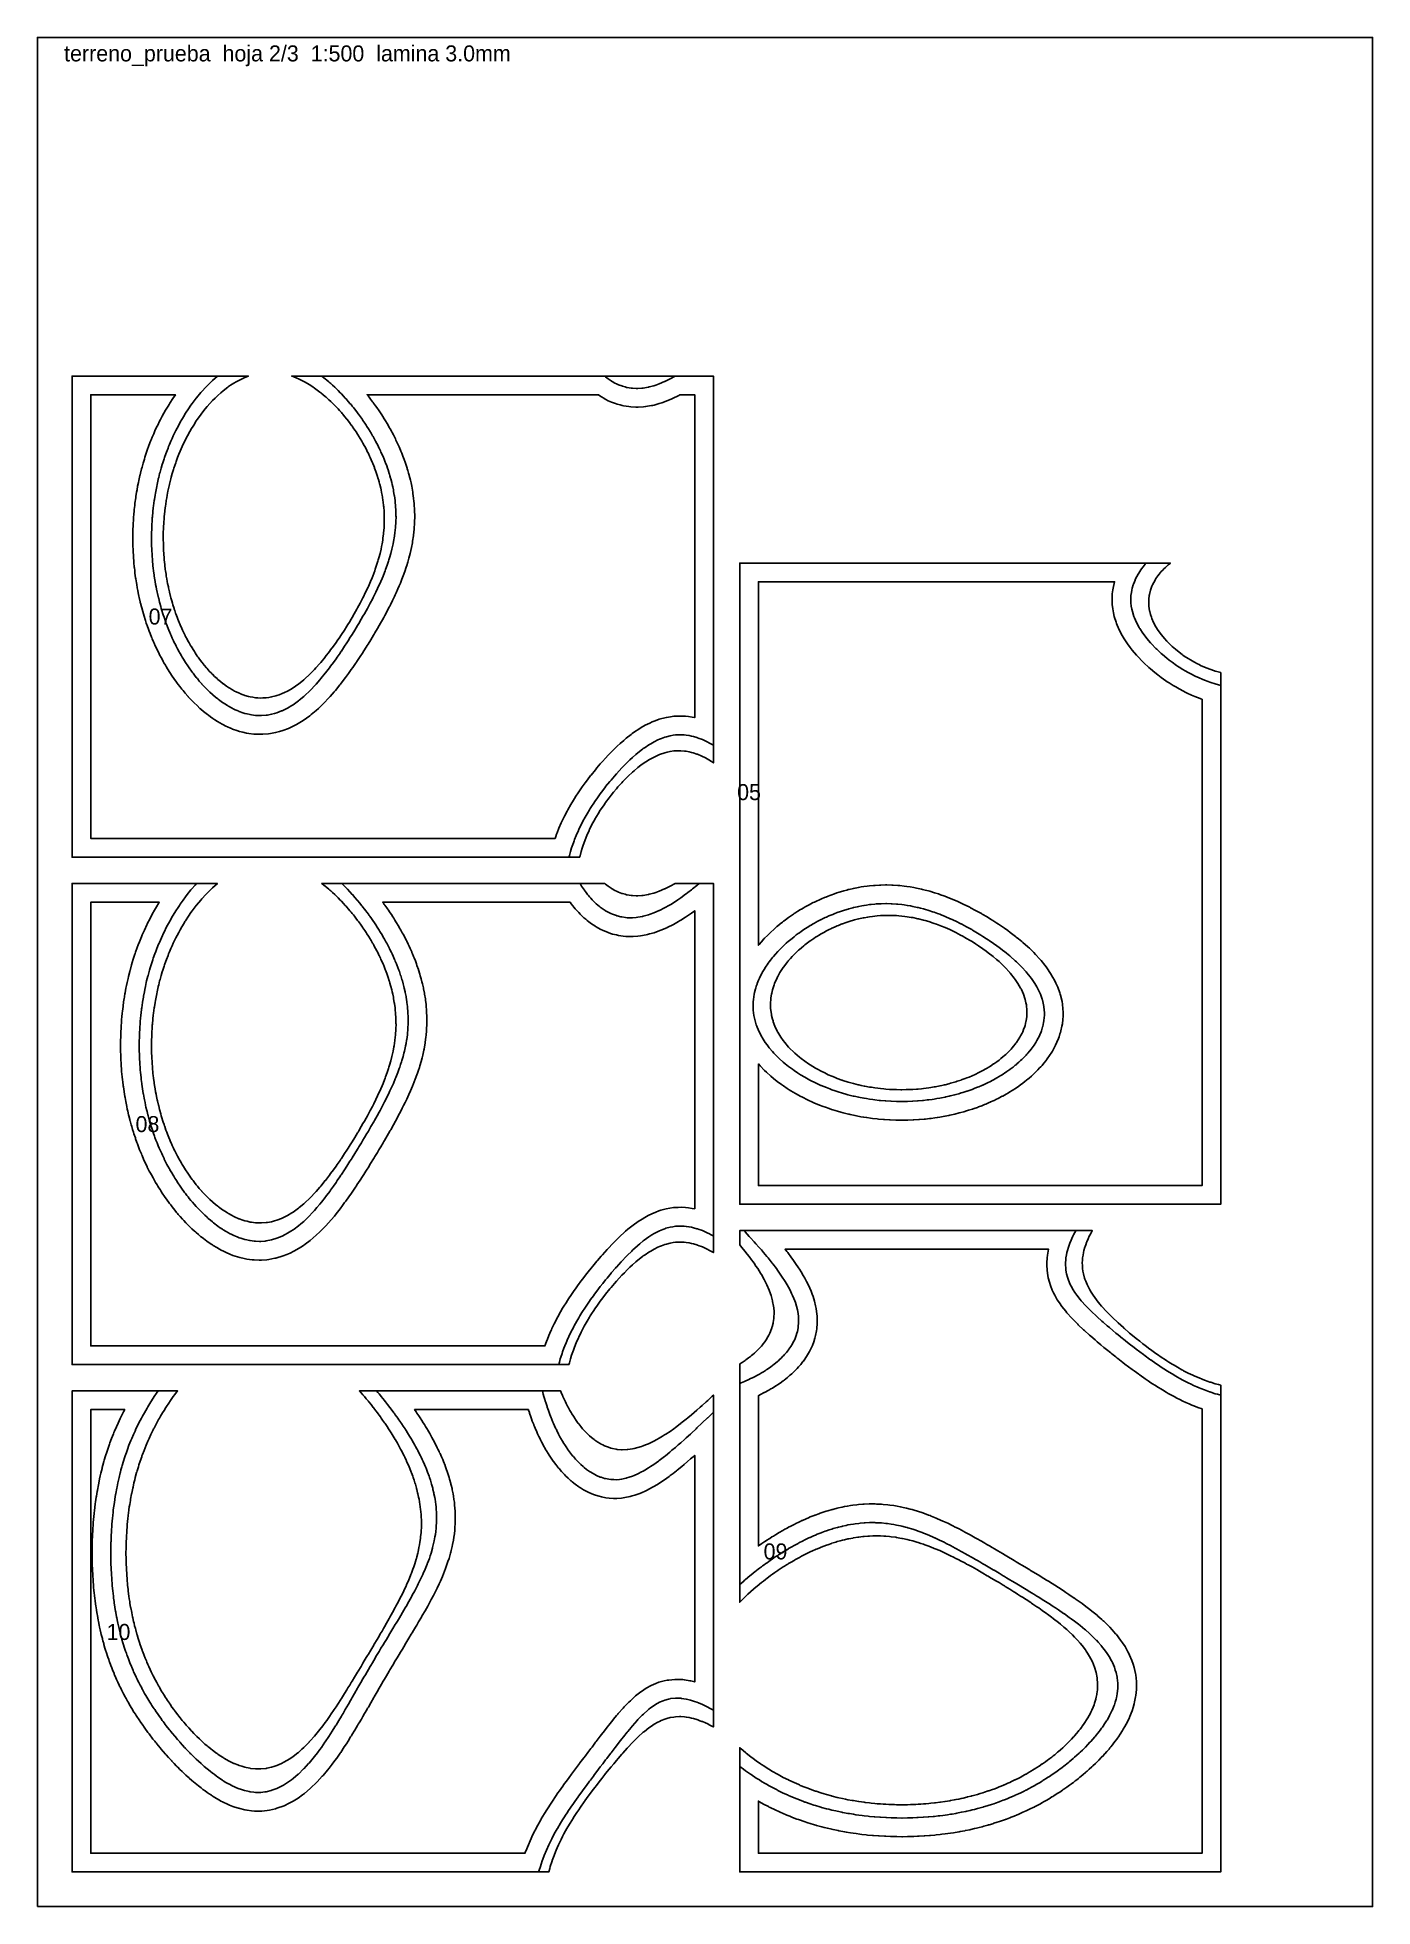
# Model space of a CAD drawing. Header units: millimetres. Extents: x 0 to 500, y 0 to 700.
import ezdxf
from ezdxf.enums import TextEntityAlignment as Align

# ---------------------------------------------------------------- set-up
doc = ezdxf.new("R2010")
doc.units = ezdxf.units.MM
for name, color, linetype in [('CORTE', 1, 'Continuous'), ('GRABADO', 5, 'Continuous'), ('HOJA', 8, 'Continuous')]:
    doc.layers.add(name, color=color, linetype=linetype)

msp = doc.modelspace()

# ---------------------------------------------------------------- texts
at = {"layer": 'GRABADO'}
for s, p in [('07', (46.12, 483.12)), ('05', (266.5, 417.37)), ('08', (41.22, 293.04)), ('09', (276.4, 133.02)), ('10', (30.37, 102.85))]:
    msp.add_text(s, height=6, dxfattribs=at).set_placement(p, align=Align.MIDDLE_CENTER)
at = {"layer": 'HOJA'}
msp.add_text('terreno_prueba  hoja 2/3  1:500  lamina 3.0mm', height=6, dxfattribs=at).set_placement((10, 691))

# ---------------------------------------------------------------- linework, layer by layer
at = {"layer": 'CORTE'}
for points in [[(13, 573.15), (79.01, 573.15), (79.01, 573.13), (77.64, 572.62), (76.92, 572.28), (75.63, 571.68), (74.38, 570.99), (73.62, 570.55), (72.35, 569.71), (71.61, 569.23), (71.26, 568.97), (69.59, 567.69), (68.72, 566.95), (67.58, 565.94), (66.53, 564.93), (65.57, 563.96), (64.6, 562.91), (63.55, 561.73), (62.86, 560.89), (61.54, 559.22), (61.28, 558.87), (60.65, 557.98), (59.84, 556.85), (59.52, 556.38), (58.53, 554.83), (57.51, 553.16), (57.31, 552.81), (57.07, 552.37), (56.19, 550.79), (55.49, 549.44), (55.16, 548.77), (54.87, 548.15), (54.21, 546.75), (53.48, 545.08), (53.33, 544.73), (53.24, 544.49), (52.53, 542.71), (51.98, 541.21), (51.79, 540.69), (51.47, 539.73), (51.11, 538.67), (50.97, 538.17), (50.5, 536.65), (50.14, 535.32), (49.94, 534.63), (49.45, 532.65), (49.44, 532.61), (49.44, 532.6), (48.99, 530.59), (48.88, 530.02), (48.59, 528.57), (48.42, 527.53), (48.25, 526.55), (48.04, 525.13), (47.95, 524.53), (47.74, 522.81), (47.7, 522.5), (47.5, 520.55), (47.5, 520.48), (47.44, 519.7), (47.34, 518.46), (47.33, 518.36), (47.23, 516.44), (47.22, 516.23), (47.16, 514.42), (47.16, 514.15), (47.14, 512.4), (47.15, 512.11), (47.17, 510.38), (47.18, 510.12), (47.24, 508.36), (47.25, 508.17), (47.35, 506.34), (47.36, 506.26), (47.44, 505.3), (47.51, 504.39), (47.51, 504.32), (47.69, 502.56), (47.72, 502.3), (47.91, 500.76), (47.98, 500.28), (48.17, 498.99), (48.28, 498.26), (48.45, 497.25), (48.63, 496.23), (48.76, 495.55), (49.04, 494.21), (49.11, 493.87), (49.45, 492.38), (49.48, 492.23), (49.49, 492.19), (49.89, 490.61), (50, 490.17), (50.32, 489.02), (50.57, 488.15), (50.78, 487.46), (51.2, 486.13), (51.26, 485.93), (51.47, 485.33), (51.77, 484.42), (51.88, 484.11), (52.31, 482.94), (52.64, 482.09), (52.87, 481.48), (53.46, 480.07), (53.46, 480.05), (53.48, 480.01), (54.08, 478.65), (54.35, 478.05), (54.71, 477.27), (55.32, 476.03), (55.38, 475.91), (55.49, 475.69), (56.07, 474.58), (56.38, 474.01), (56.78, 473.28), (57.51, 472.02), (57.52, 472), (57.53, 471.99), (58.28, 470.75), (58.79, 469.97), (59.07, 469.52), (59.52, 468.85), (59.89, 468.32), (60.15, 467.95), (60.73, 467.14), (61.54, 466.07), (61.6, 465.99), (61.65, 465.93), (62.5, 464.87), (63.31, 463.91), (63.42, 463.78), (63.55, 463.63), (64.38, 462.72), (65.17, 461.89), (65.36, 461.68), (65.56, 461.48), (66.38, 460.69), (67.27, 459.87), (67.43, 459.72), (67.58, 459.59), (68.52, 458.8), (69.59, 457.94), (69.64, 457.91), (69.71, 457.86), (70.82, 457.07), (71.6, 456.53), (72.03, 456.27), (72.76, 455.84), (73.3, 455.52), (73.61, 455.34), (74.63, 454.84), (75.63, 454.36), (76.01, 454.21), (77.06, 453.82), (77.48, 453.66), (77.64, 453.6), (79.04, 453.21), (79.65, 453.05), (80.71, 452.87), (81.65, 452.72), (82.51, 452.66), (83.66, 452.59), (84.48, 452.63), (85.67, 452.68), (86.7, 452.84), (87.68, 452.99), (89.28, 453.4), (89.69, 453.51), (90.52, 453.82), (91.7, 454.26), (92.53, 454.65), (93.71, 455.22), (94.76, 455.84), (95.72, 456.4), (97.58, 457.7), (97.74, 457.81), (97.79, 457.85), (99.75, 459.43), (100.24, 459.87), (101.76, 461.26), (102.38, 461.89), (103.78, 463.3), (104.32, 463.91), (105.79, 465.54), (106.11, 465.93), (107.71, 467.86), (107.79, 467.95), (107.81, 467.97), (109.35, 469.97), (109.82, 470.59), (110.84, 472), (111.84, 473.38), (112.28, 474.02), (113.23, 475.41), (113.65, 476.04), (113.85, 476.33), (114.97, 478.06), (115.87, 479.47), (116.25, 480.08), (116.84, 481.05), (117.47, 482.1), (117.88, 482.79), (118.65, 484.12), (119.67, 485.91), (119.8, 486.15), (119.9, 486.33), (120.88, 488.17), (121.92, 490.15), (121.94, 490.19), (121.95, 490.23), (122.92, 492.21), (123.82, 494.11), (123.87, 494.23), (123.93, 494.37), (124.75, 496.25), (125.33, 497.65), (125.58, 498.27), (125.95, 499.25), (126.34, 500.29), (126.55, 500.9), (127.03, 502.31), (127.53, 503.9), (127.66, 504.33), (127.96, 505.42), (128.22, 506.35), (128.3, 506.69), (128.7, 508.37), (128.89, 509.3), (129.1, 510.39), (129.32, 511.76), (129.42, 512.41), (129.63, 514.08), (129.66, 514.43), (129.82, 516.29), (129.83, 516.45), (129.91, 518.4), (129.91, 518.47), (129.91, 520.42), (129.91, 520.49), (129.83, 522.37), (129.82, 522.51), (129.69, 524.24), (129.66, 524.53), (129.48, 526.05), (129.42, 526.55), (129.22, 527.81), (129.09, 528.57), (128.91, 529.52), (128.69, 530.59), (128.55, 531.18), (128.21, 532.61), (128.16, 532.8), (127.96, 533.5), (127.72, 534.38), (127.65, 534.63), (127.24, 535.93), (127.01, 536.65), (126.74, 537.44), (126.29, 538.67), (126.2, 538.92), (125.95, 539.55), (125.63, 540.37), (125.5, 540.69), (125.03, 541.79), (124.62, 542.71), (124.4, 543.18), (123.93, 544.17), (123.75, 544.55), (123.66, 544.73), (123.07, 545.89), (122.62, 546.75), (122.37, 547.2), (121.92, 548.02), (121.65, 548.5), (121.49, 548.77), (120.9, 549.77), (120.28, 550.79), (120.13, 551.02), (119.9, 551.37), (119.34, 552.24), (118.96, 552.81), (118.53, 553.45), (117.89, 554.36), (117.69, 554.63), (117.55, 554.83), (116.83, 555.79), (116.02, 556.85), (115.96, 556.94), (115.87, 557.04), (115.06, 558.05), (114.37, 558.87), (114.14, 559.15), (113.86, 559.47), (113.19, 560.22), (112.58, 560.89), (112.23, 561.28), (111.84, 561.69), (111.24, 562.3), (110.63, 562.91), (110.23, 563.31), (109.83, 563.7), (109.19, 564.29), (108.49, 564.93), (108.13, 565.25), (107.82, 565.53), (107.04, 566.17), (106.09, 566.95), (105.93, 567.08), (105.8, 567.18), (104.78, 567.94), (103.79, 568.67), (103.61, 568.79), (103.33, 568.97), (102.39, 569.59), (101.78, 569.98), (101.14, 570.35), (100.02, 570.99), (99.86, 571.08), (99.76, 571.13), (98.51, 571.75), (97.75, 572.12), (97.13, 572.38), (95.74, 572.95), (95.7, 572.96), (95.21, 573.12), (95.21, 573.15), (253.15, 573.15), (253.15, 428.32), (252.42, 428.8), (251.47, 429.42), (251.19, 429.59), (251.02, 429.69), (249.89, 430.3), (249.01, 430.76), (248.55, 430.97), (247.45, 431.43), (247.13, 431.57), (247, 431.62), (245.62, 432.06), (244.99, 432.25), (244.01, 432.46), (242.98, 432.67), (242.28, 432.75), (240.97, 432.87), (240.39, 432.87), (238.96, 432.84), (238.28, 432.77), (236.95, 432.59), (235.85, 432.34), (234.94, 432.12), (232.94, 431.43), (232.93, 431.43), (232.93, 431.43), (230.92, 430.51), (228.95, 429.41), (228.91, 429.39), (228.86, 429.36), (226.9, 428.07), (226.01, 427.4), (224.89, 426.55), (223.5, 425.38), (222.87, 424.85), (221.28, 423.36), (220.86, 422.96), (219.27, 421.34), (218.84, 420.9), (217.42, 419.32), (216.83, 418.65), (215.7, 417.3), (214.81, 416.2), (214.1, 415.28), (212.8, 413.53), (212.61, 413.26), (212.18, 412.64), (211.23, 411.24), (210.79, 410.56), (209.95, 409.22), (208.77, 407.23), (208.75, 407.2), (208.72, 407.15), (207.67, 405.18), (206.76, 403.34), (206.67, 403.16), (206.59, 402.99), (205.77, 401.14), (205.11, 399.48), (204.96, 399.12), (204.74, 398.51), (204.25, 397.1), (204.02, 396.37), (203.62, 395.08), (203.2, 393.53), (203.06, 393), (13, 393), (13, 573.15)], [(20, 400), (193.87, 400), (194.11, 400.69), (194.42, 401.56), (194.64, 402.12), (195.31, 403.82), (196.18, 405.82), (196.28, 406.06), (196.41, 406.33), (197.36, 408.31), (198.39, 410.28), (198.51, 410.52), (198.63, 410.74), (199.77, 412.74), (200.77, 414.41), (201.11, 414.96), (201.66, 415.82), (202.5, 417.12), (202.99, 417.85), (204, 419.31), (205.13, 420.88), (205.59, 421.51), (206.92, 423.25), (207.18, 423.59), (207.32, 423.77), (208.94, 425.77), (209.46, 426.4), (210.79, 427.94), (211.61, 428.89), (212.75, 430.12), (213.78, 431.24), (214.83, 432.31), (215.96, 433.47), (217.08, 434.52), (218.18, 435.56), (219.56, 436.74), (220.44, 437.51), (222.33, 438.98), (222.74, 439.3), (223.58, 439.88), (225.17, 440.97), (226.11, 441.52), (227.62, 442.41), (229.33, 443.24), (230.2, 443.65), (231.29, 444.06), (232.81, 444.63), (233.78, 444.89), (235.54, 445.35), (237.08, 445.58), (238.31, 445.76), (240.03, 445.83), (241.09, 445.86), (242.74, 445.75), (243.84, 445.67), (245.23, 445.43), (246.15, 445.26), (246.15, 566.15), (240.61, 566.15), (240.18, 565.91), (237.84, 564.75), (237.62, 564.65), (235.4, 563.72), (233.82, 563.16), (232.87, 562.84), (230.91, 562.33), (230.42, 562.2), (230.01, 562.13), (227.76, 561.74), (226.95, 561.67), (225.03, 561.54), (224.1, 561.55), (222.27, 561.62), (221.43, 561.72), (219.49, 562.03), (218.94, 562.16), (218.25, 562.35), (217.13, 562.64), (216.51, 562.84), (214.94, 563.45), (213.79, 563.95), (212.9, 564.41), (211.84, 565.02), (211.43, 565.25), (210.97, 565.53), (210.07, 566.15), (123.47, 566.15), (123.82, 565.72), (124.21, 565.22), (124.77, 564.51), (125.48, 563.58), (125.72, 563.26), (125.91, 563.01), (126.65, 562), (127.43, 560.88), (127.55, 560.71), (127.71, 560.48), (128.43, 559.41), (128.93, 558.66), (129.31, 558.08), (129.86, 557.2), (130.14, 556.76), (130.33, 556.44), (130.98, 555.37), (131.61, 554.28), (131.79, 553.96), (132.07, 553.45), (132.56, 552.59), (132.84, 552.05), (133.33, 551.12), (133.96, 549.88), (134.09, 549.62), (134.28, 549.21), (134.77, 548.19), (135.03, 547.63), (135.48, 546.64), (135.99, 545.44), (136.16, 545.05), (136.47, 544.25), (136.76, 543.55), (136.9, 543.18), (137.38, 541.89), (137.71, 540.96), (137.97, 540.2), (138.44, 538.74), (138.53, 538.46), (138.71, 537.81), (139, 536.84), (139.11, 536.45), (139.48, 535.02), (139.68, 534.2), (139.92, 533.15), (140.17, 531.94), (140.3, 531.22), (140.57, 529.68), (140.63, 529.24), (140.88, 527.4), (140.9, 527.2), (140.98, 526.46), (141.09, 525.29), (141.11, 525.04), (141.23, 523.12), (141.25, 522.75), (141.28, 520.86), (141.29, 520.44), (141.25, 518.52), (141.23, 518.13), (141.1, 516.08), (141.08, 515.82), (140.97, 514.77), (140.85, 513.6), (140.81, 513.34), (140.52, 511.3), (140.41, 510.67), (140.1, 509), (139.85, 507.87), (139.59, 506.71), (139.12, 504.92), (138.99, 504.44), (138.7, 503.49), (138.34, 502.26), (138.14, 501.63), (137.59, 500.01), (136.97, 498.3), (136.78, 497.77), (136.49, 497.05), (135.93, 495.63), (135.49, 494.6), (134.99, 493.43), (134.35, 492), (134.03, 491.3), (133.73, 490.67), (133, 489.14), (132.21, 487.56), (131.94, 487.02), (131.65, 486.45), (130.84, 484.89), (130.1, 483.51), (129.7, 482.79), (129.22, 481.91), (128.54, 480.69), (127.99, 479.73), (127.33, 478.59), (126.41, 477.01), (126.12, 476.52), (125.9, 476.15), (124.85, 474.42), (123.83, 472.75), (123.55, 472.3), (123.1, 471.59), (122.26, 470.26), (121.75, 469.46), (120.88, 468.14), (119.66, 466.29), (119.46, 466), (119.1, 465.48), (118.07, 463.98), (117.56, 463.24), (116.53, 461.83), (115.44, 460.31), (114.93, 459.65), (113.46, 457.73), (113.3, 457.51), (111.6, 455.44), (111.13, 454.86), (109.66, 453.21), (108.92, 452.36), (107.55, 450.96), (106.67, 450.04), (105.21, 448.68), (104.37, 447.9), (102.53, 446.39), (102.01, 445.96), (100.83, 445.11), (99.57, 444.21), (98.86, 443.78), (97.09, 442.7), (94.99, 441.66), (94.52, 441.43), (93.99, 441.22), (91.91, 440.41), (90.62, 440.05), (89.22, 439.66), (87.35, 439.34), (86.5, 439.19), (84.41, 439.05), (83.76, 439.01), (81.71, 439.08), (81.03, 439.11), (79.21, 439.36), (78.34, 439.49), (76.89, 439.83), (75.69, 440.12), (74.72, 440.44), (73.11, 441), (72.7, 441.17), (72.33, 441.34), (71.23, 441.81), (70.54, 442.12), (69.42, 442.71), (68.09, 443.44), (67.72, 443.66), (67.43, 443.85), (66.42, 444.48), (65.64, 444.99), (64.88, 445.53), (64.05, 446.15), (63.65, 446.44), (63.24, 446.76), (62.24, 447.57), (61.2, 448.46), (61.08, 448.56), (60.89, 448.73), (59.78, 449.74), (58.65, 450.83), (58.57, 450.91), (57.48, 452.03), (56.52, 453.07), (56.43, 453.16), (56.3, 453.32), (55.32, 454.42), (54.54, 455.36), (54.33, 455.62), (54.05, 455.96), (53.29, 456.91), (52.74, 457.65), (52.35, 458.16), (51.84, 458.87), (51.39, 459.49), (51.08, 459.93), (50.49, 460.79), (49.6, 462.15), (49.57, 462.19), (48.74, 463.5), (48.24, 464.35), (47.92, 464.88), (47.4, 465.79), (47.11, 466.3), (46.94, 466.62), (46.33, 467.72), (45.79, 468.76), (45.57, 469.18), (45.19, 469.97), (44.85, 470.65), (44.67, 471.03), (44.14, 472.15), (43.68, 473.18), (43.46, 473.69), (43, 474.78), (42.82, 475.21), (42.72, 475.44), (42.18, 476.78), (41.88, 477.6), (41.58, 478.39), (41.09, 479.76), (41, 480.02), (40.79, 480.65), (40.47, 481.62), (40.34, 482.01), (39.94, 483.3), (39.68, 484.17), (39.44, 485.01), (39.08, 486.34), (38.97, 486.74), (38.63, 488.12), (38.55, 488.42), (38.52, 488.57), (38.14, 490.2), (38.02, 490.73), (37.75, 492.01), (37.58, 492.89), (37.4, 493.85), (37.19, 495.06), (37.08, 495.72), (36.85, 497.22), (36.79, 497.62), (36.55, 499.39), (36.53, 499.55), (36.45, 500.31), (36.32, 501.39), (36.3, 501.59), (36.13, 503.38), (36.1, 503.75), (35.98, 505.4), (35.94, 505.91), (35.86, 507.45), (35.83, 508.07), (35.78, 509.54), (35.76, 510.24), (35.74, 511.67), (35.74, 512.4), (35.75, 513.83), (35.76, 514.56), (35.8, 516.04), (35.82, 516.72), (35.9, 518.3), (35.93, 518.88), (36.05, 520.61), (36.08, 521.04), (36.26, 522.96), (36.28, 523.2), (36.45, 524.66), (36.53, 525.4), (36.55, 525.56), (36.82, 527.57), (36.9, 528.05), (37.15, 529.73), (37.32, 530.61), (37.54, 531.9), (37.82, 533.25), (37.98, 534.06), (38.41, 535.98), (38.47, 536.22), (38.62, 536.86), (39.02, 538.45), (39.19, 539.04), (39.62, 540.61), (40.05, 542.02), (40.27, 542.78), (40.78, 544.35), (41.01, 545.02), (41.14, 545.38), (41.78, 547.18), (42.39, 548.74), (42.61, 549.34), (42.99, 550.24), (43.56, 551.59), (44.03, 552.62), (44.53, 553.74), (45.17, 555.07), (45.62, 556), (46.11, 556.91), (46.75, 558.15), (47.38, 559.28), (48.02, 560.41), (48.95, 561.94), (49.31, 562.54), (49.61, 563.01), (50.78, 564.81), (51.71, 566.15), (20, 566.15), (20, 400)], [(263, 263), (263, 503.15), (424.3, 503.15), (423.46, 502.45), (422.9, 501.97), (422.4, 501.51), (421.87, 501.01), (421.39, 500.5), (420.88, 499.94), (420.44, 499.43), (420.08, 499), (419.57, 498.3), (418.87, 497.3), (418.74, 497.11), (418.66, 496.99), (418.03, 495.82), (417.6, 494.98), (417.38, 494.45), (416.85, 493.05), (416.83, 492.99), (416.82, 492.97), (416.45, 491.37), (416.36, 490.96), (416.22, 489.59), (416.16, 488.96), (416.2, 487.6), (416.23, 486.95), (416.5, 485.29), (416.56, 484.94), (416.85, 483.92), (417.15, 482.93), (417.35, 482.44), (417.99, 480.92), (418.87, 479.28), (419.07, 478.91), (419.48, 478.31), (420.43, 476.9), (420.89, 476.31), (422.04, 474.89), (422.9, 473.95), (423.94, 472.88), (424.92, 471.95), (426.14, 470.86), (426.94, 470.22), (428.72, 468.85), (428.96, 468.68), (429.48, 468.33), (430.98, 467.34), (431.81, 466.84), (433, 466.16), (434.44, 465.4), (435.02, 465.1), (435.61, 464.82), (437.04, 464.2), (438.08, 463.78), (439.06, 463.4), (440.79, 462.81), (441.07, 462.72), (441.2, 462.68), (443.15, 462.15), (443.15, 263), (263, 263)], [(436.15, 270), (436.15, 452.15), (436, 452.2), (434.48, 452.77), (433.48, 453.18), (432.2, 453.71), (430.59, 454.45), (429.86, 454.8), (429.17, 455.16), (427.62, 455.98), (426.26, 456.75), (425.29, 457.32), (423.86, 458.23), (423.1, 458.72), (422.59, 459.06), (420.79, 460.34), (419.52, 461.29), (418.48, 462.12), (416.77, 463.54), (416.17, 464.07), (414.28, 465.82), (413.86, 466.24), (412.03, 468.13), (411.55, 468.68), (410, 470.48), (409.24, 471.49), (408.19, 472.88), (406.93, 474.82), (406.6, 475.33), (406.24, 475.98), (405.23, 477.87), (404.36, 479.88), (404.11, 480.46), (403.94, 480.97), (403.25, 483.17), (402.97, 484.49), (402.69, 485.95), (402.53, 487.63), (402.44, 488.77), (402.48, 490.49), (402.53, 491.6), (402.74, 493.12), (402.94, 494.4), (403.24, 495.55), (403.4, 496.15), (270, 496.15), (270, 359.99), (270, 359.99), (270.26, 360.31), (271.16, 361.33), (272.08, 362.37), (272.18, 362.47), (272.34, 362.64), (273.39, 363.71), (274.39, 364.71), (274.48, 364.8), (274.63, 364.94), (275.73, 365.94), (276.69, 366.8), (276.9, 366.98), (277.17, 367.21), (278.18, 368.04), (279, 368.69), (279.42, 369.02), (279.98, 369.45), (280.74, 370.01), (281.3, 370.42), (282.04, 370.94), (283.1, 371.66), (283.39, 371.86), (283.6, 372), (284.76, 372.73), (285.77, 373.36), (286.16, 373.59), (286.77, 373.95), (287.57, 374.41), (288.07, 374.68), (289.04, 375.2), (290.26, 375.84), (290.55, 375.98), (291.01, 376.2), (292.02, 376.69), (292.58, 376.95), (293.6, 377.4), (294.79, 377.91), (295.22, 378.08), (296.1, 378.43), (296.77, 378.69), (297.11, 378.82), (298.46, 379.3), (299.34, 379.6), (300.2, 379.87), (301.59, 380.29), (301.99, 380.4), (303.09, 380.69), (303.67, 380.85), (303.93, 380.91), (305.55, 381.28), (306.19, 381.42), (307.48, 381.67), (308.47, 381.84), (309.48, 381.99), (310.76, 382.17), (311.54, 382.26), (313.05, 382.41), (313.66, 382.45), (315.35, 382.55), (315.86, 382.57), (317.65, 382.6), (318.14, 382.6), (319.96, 382.56), (320.5, 382.53), (322.27, 382.42), (322.96, 382.36), (324.57, 382.19), (325.53, 382.06), (326.87, 381.87), (328.21, 381.63), (329.16, 381.45), (331.03, 381.05), (331.44, 380.95), (332.41, 380.7), (333.68, 380.37), (334.22, 380.21), (335.93, 379.7), (337.4, 379.22), (338.18, 378.96), (339.49, 378.48), (340.39, 378.15), (340.98, 377.91), (342.6, 377.26), (344.65, 376.38), (344.79, 376.32), (344.94, 376.24), (346.98, 375.29), (348.87, 374.36), (349.14, 374.22), (349.41, 374.08), (351.32, 373.07), (353.3, 371.97), (353.51, 371.85), (353.73, 371.72), (355.62, 370.61), (356.94, 369.8), (357.81, 369.25), (359.27, 368.32), (359.9, 367.9), (360.31, 367.63), (362.1, 366.39), (363.38, 365.49), (364.31, 364.79), (366.27, 363.32), (366.55, 363.09), (367.37, 362.42), (368.59, 361.42), (368.97, 361.1), (370.84, 359.43), (371.46, 358.88), (373.11, 357.25), (373.76, 356.6), (375.4, 354.8), (375.87, 354.28), (377.24, 352.56), (377.76, 351.9), (378, 351.56), (379.44, 349.46), (380.31, 347.94), (380.89, 346.94), (381.39, 345.87), (382.1, 344.34), (382.86, 342.16), (383.03, 341.7), (383.13, 341.28), (383.69, 338.97), (383.82, 337.97), (384.04, 336.2), (384.07, 335), (384.09, 333.41), (383.99, 332.26), (383.83, 330.64), (383.66, 329.74), (383.28, 327.92), (383.12, 327.4), (382.93, 326.81), (382.6, 325.78), (382.39, 325.15), (381.79, 323.72), (381.27, 322.56), (380.88, 321.82), (380.37, 320.91), (380.1, 320.41), (379.82, 319.94), (379.03, 318.73), (378.18, 317.5), (377.92, 317.15), (377.71, 316.9), (376.94, 315.92), (376.2, 315.03), (375.74, 314.51), (375.32, 314.07), (374.66, 313.36), (373.93, 312.61), (373.39, 312.09), (372.93, 311.67), (372.23, 311.02), (371.37, 310.26), (370.9, 309.87), (370.55, 309.59), (369.66, 308.87), (368.47, 307.96), (368.3, 307.83), (368.18, 307.76), (366.98, 306.91), (366.03, 306.27), (365.63, 306.01), (365.02, 305.62), (364.19, 305.1), (363.67, 304.79), (362.78, 304.27), (361.5, 303.55), (361.33, 303.46), (361.07, 303.32), (359.83, 302.68), (359.15, 302.35), (358.32, 301.94), (356.97, 301.32), (356.78, 301.23), (356.44, 301.08), (355.22, 300.56), (354.65, 300.33), (353.62, 299.92), (352.46, 299.48), (351.99, 299.31), (350.8, 298.89), (350.37, 298.74), (350.16, 298.67), (348.68, 298.2), (347.97, 297.98), (346.95, 297.69), (345.78, 297.36), (345.2, 297.21), (343.59, 296.8), (343.41, 296.76), (342.94, 296.65), (341.68, 296.37), (341.32, 296.3), (339.83, 296), (339.13, 295.87), (337.94, 295.67), (336.94, 295.5), (336.02, 295.37), (334.74, 295.19), (334.06, 295.11), (332.55, 294.94), (332.06, 294.9), (330.35, 294.75), (330.02, 294.72), (328.15, 294.61), (327.94, 294.6), (325.96, 294.52), (325.82, 294.52), (323.76, 294.49), (323.65, 294.49), (321.56, 294.51), (321.43, 294.52), (319.36, 294.59), (319.15, 294.61), (317.17, 294.73), (316.82, 294.76), (314.97, 294.92), (314.42, 294.98), (312.77, 295.16), (311.95, 295.28), (310.58, 295.46), (309.4, 295.66), (308.39, 295.82), (306.76, 296.13), (306.2, 296.24), (304.31, 296.65), (303.94, 296.73), (303.77, 296.77), (301.74, 297.28), (300.88, 297.52), (299.56, 297.89), (297.84, 298.42), (297.37, 298.56), (296.44, 298.88), (295.08, 299.35), (294.3, 299.65), (292.89, 300.18), (290.75, 301.06), (290.58, 301.14), (290.48, 301.18), (288.4, 302.14), (286.45, 303.11), (286.23, 303.21), (285.94, 303.37), (283.91, 304.49), (282.1, 305.56), (281.56, 305.89), (280.79, 306.41), (279.41, 307.32), (278.61, 307.88), (277.06, 309.04), (275.64, 310.15), (274.7, 310.95), (273.01, 312.47), (272.34, 313.12), (270.67, 314.82), (270, 315.58), (270, 270), (436.15, 270)], [(13, 383.15), (67.42, 383.15), (65.56, 381.51), (65.03, 381), (63.55, 379.54), (63.02, 378.98), (61.53, 377.35), (61.2, 376.96), (59.61, 375.02), (59.53, 374.94), (59.52, 374.92), (58.01, 372.92), (57.51, 372.22), (56.59, 370.9), (55.49, 369.22), (55.27, 368.88), (54.95, 368.33), (54.05, 366.86), (53.48, 365.85), (52.92, 364.84), (52.31, 363.67), (51.86, 362.82), (51.46, 362.01), (50.88, 360.8), (50.41, 359.74), (49.97, 358.78), (49.45, 357.54), (49.12, 356.76), (48.92, 356.23), (48.34, 354.73), (47.73, 353.01), (47.62, 352.71), (47.43, 352.15), (46.95, 350.69), (46.75, 350.01), (46.34, 348.67), (45.93, 347.17), (45.79, 346.65), (45.42, 345.16), (45.28, 344.63), (45.25, 344.46), (44.83, 342.61), (44.68, 341.87), (44.42, 340.59), (44.21, 339.37), (44.06, 338.57), (43.81, 336.96), (43.74, 336.55), (43.49, 334.61), (43.48, 334.53), (43.4, 333.87), (43.25, 332.51), (43.23, 332.34), (43.06, 330.48), (43.04, 330.12), (42.92, 328.46), (42.89, 327.95), (42.82, 326.44), (42.8, 325.84), (42.76, 324.42), (42.75, 323.77), (42.74, 322.4), (42.74, 321.74), (42.76, 320.38), (42.78, 319.75), (42.82, 318.36), (42.85, 317.81), (42.93, 316.34), (42.96, 315.89), (43.08, 314.32), (43.1, 314.02), (43.27, 312.3), (43.28, 312.17), (43.4, 311.11), (43.49, 310.36), (43.5, 310.28), (43.72, 308.58), (43.77, 308.25), (43.99, 306.82), (44.09, 306.23), (44.29, 305.1), (44.45, 304.21), (44.61, 303.41), (44.87, 302.19), (44.97, 301.74), (45.33, 300.17), (45.35, 300.1), (45.42, 299.83), (45.75, 298.49), (45.84, 298.15), (46.18, 296.9), (46.4, 296.13), (46.64, 295.33), (47.02, 294.11), (47.12, 293.8), (47.43, 292.87), (47.63, 292.28), (47.69, 292.09), (48.15, 290.79), (48.43, 290.07), (48.71, 289.32), (49.22, 288.05), (49.28, 287.89), (49.45, 287.51), (49.88, 286.46), (50.08, 286.03), (50.5, 285.07), (51.01, 284.01), (51.15, 283.69), (51.46, 283.07), (51.82, 282.34), (52.01, 281.99), (52.51, 281.01), (53.08, 279.96), (53.22, 279.71), (53.48, 279.27), (53.95, 278.42), (54.24, 277.95), (54.71, 277.16), (55.49, 275.93), (55.49, 275.93), (55.49, 275.93), (56.29, 274.71), (56.85, 273.9), (57.12, 273.51), (57.51, 272.97), (57.96, 272.34), (58.31, 271.88), (58.83, 271.19), (59.52, 270.33), (59.73, 270.07), (59.9, 269.86), (60.64, 268.97), (61.53, 267.96), (61.59, 267.9), (61.64, 267.85), (62.56, 266.85), (63.55, 265.84), (63.55, 265.83), (63.56, 265.83), (64.58, 264.84), (65.56, 263.94), (65.63, 263.88), (65.72, 263.81), (66.72, 262.95), (67.58, 262.26), (67.84, 262.05), (68.21, 261.79), (69, 261.19), (69.59, 260.78), (70.2, 260.38), (71.17, 259.77), (71.43, 259.6), (71.6, 259.5), (72.73, 258.88), (73.61, 258.42), (74.07, 258.21), (75.13, 257.75), (75.48, 257.6), (75.62, 257.54), (76.96, 257.07), (77.63, 256.85), (78.53, 256.63), (79.64, 256.37), (80.19, 256.29), (81.65, 256.09), (81.99, 256.07), (83.66, 256.02), (83.96, 256.03), (85.67, 256.15), (86.17, 256.23), (87.68, 256.5), (88.73, 256.79), (89.69, 257.06), (91.47, 257.75), (91.7, 257.84), (91.88, 257.93), (93.71, 258.84), (95.24, 259.77), (95.72, 260.06), (96.75, 260.8), (97.74, 261.5), (98.07, 261.78), (99.75, 263.16), (100.43, 263.8), (101.76, 265.03), (102.52, 265.82), (103.78, 267.12), (104.42, 267.84), (105.79, 269.39), (106.17, 269.86), (107.81, 271.86), (107.83, 271.88), (107.9, 271.98), (109.37, 273.91), (109.82, 274.49), (110.86, 275.93), (111.84, 277.28), (112.3, 277.95), (113.34, 279.45), (113.69, 279.97), (113.85, 280.2), (115.03, 281.99), (115.87, 283.26), (116.35, 284.01), (117.18, 285.33), (117.63, 286.04), (117.89, 286.44), (118.87, 288.06), (119.9, 289.75), (120.1, 290.08), (120.37, 290.55), (121.28, 292.1), (121.92, 293.21), (122.44, 294.12), (123.1, 295.31), (123.56, 296.14), (123.93, 296.83), (124.65, 298.17), (125.43, 299.67), (125.7, 300.19), (125.95, 300.69), (126.71, 302.21), (127.41, 303.67), (127.67, 304.23), (127.96, 304.88), (128.58, 306.25), (129.05, 307.34), (129.44, 308.27), (129.98, 309.63), (130.24, 310.29), (130.4, 310.71), (130.98, 312.31), (131.49, 313.83), (131.65, 314.33), (131.99, 315.49), (132.26, 316.35), (132.35, 316.71), (132.78, 318.37), (133.02, 319.4), (133.24, 320.39), (133.52, 321.92), (133.61, 322.41), (133.88, 324.31), (133.9, 324.43), (134.01, 325.49), (134.11, 326.45), (134.12, 326.56), (134.24, 328.47), (134.25, 328.71), (134.29, 330.49), (134.28, 330.77), (134.25, 332.51), (134.24, 332.74), (134.13, 334.53), (134.12, 334.64), (134.01, 335.78), (133.94, 336.48), (133.93, 336.55), (133.7, 338.26), (133.66, 338.57), (133.41, 339.99), (133.3, 340.59), (133.07, 341.67), (132.87, 342.61), (132.69, 343.31), (132.35, 344.63), (132.27, 344.91), (131.99, 345.85), (131.82, 346.47), (131.76, 346.65), (131.33, 348), (131.1, 348.67), (130.81, 349.5), (130.36, 350.69), (130.25, 350.96), (129.98, 351.64), (129.68, 352.4), (129.55, 352.71), (129.07, 353.82), (128.66, 354.73), (128.44, 355.21), (127.97, 356.19), (127.79, 356.57), (127.7, 356.75), (127.11, 357.91), (126.66, 358.77), (126.41, 359.23), (125.95, 360.06), (125.69, 360.53), (125.54, 360.79), (124.95, 361.81), (124.35, 362.81), (124.19, 363.07), (123.94, 363.47), (123.41, 364.31), (123.07, 364.83), (122.61, 365.53), (121.92, 366.54), (121.8, 366.73), (121.71, 366.85), (120.96, 367.91), (120.26, 368.87), (120.11, 369.08), (119.91, 369.34), (119.24, 370.22), (118.71, 370.89), (118.35, 371.35), (117.89, 371.91), (117.44, 372.46), (117.06, 372.91), (116.51, 373.56), (115.88, 374.29), (115.57, 374.63), (115.29, 374.93), (114.61, 375.69), (113.86, 376.48), (113.63, 376.72), (113.4, 376.95), (112.63, 377.74), (111.85, 378.51), (111.61, 378.74), (111.35, 378.98), (110.57, 379.71), (109.83, 380.38), (109.51, 380.67), (109.12, 381), (108.42, 381.6), (107.82, 382.11), (107.31, 382.51), (106.48, 383.15), (212.45, 383.15), (212.64, 382.98), (212.79, 382.86), (213.77, 382.1), (214.8, 381.4), (214.97, 381.29), (215.28, 381.12), (216.25, 380.56), (216.8, 380.27), (217.62, 379.92), (218.81, 379.45), (219.08, 379.37), (220.08, 379.1), (220.66, 378.94), (220.82, 378.9), (222.39, 378.66), (222.83, 378.61), (224.28, 378.55), (224.84, 378.54), (226.39, 378.65), (226.85, 378.69), (228.77, 379.01), (228.86, 379.03), (229.12, 379.1), (230.87, 379.56), (231.55, 379.78), (232.88, 380.25), (234.86, 381.09), (234.89, 381.1), (234.93, 381.12), (236.91, 382.1), (238.78, 383.15), (253.15, 383.15), (253.15, 244.9), (252.71, 245.15), (252.13, 245.48), (251.42, 245.88), (251.02, 246.1), (250.08, 246.55), (249.01, 247.05), (248.69, 247.17), (247.82, 247.5), (247.22, 247.72), (247, 247.8), (245.67, 248.18), (244.99, 248.36), (244.02, 248.54), (242.98, 248.71), (242.24, 248.77), (240.97, 248.86), (240.3, 248.83), (238.96, 248.78), (238.11, 248.65), (236.96, 248.48), (235.56, 248.12), (234.95, 247.95), (233.74, 247.5), (232.94, 247.2), (232.37, 246.93), (230.93, 246.23), (229.66, 245.48), (228.91, 245.05), (227.55, 244.11), (226.9, 243.67), (226.64, 243.47), (224.89, 242.1), (224.14, 241.45), (222.87, 240.36), (221.89, 239.42), (220.86, 238.46), (219.82, 237.4), (218.84, 236.41), (217.9, 235.38), (216.83, 234.22), (216.08, 233.36), (214.81, 231.89), (214.36, 231.34), (212.8, 229.41), (212.73, 229.32), (212.49, 229.01), (211.19, 227.3), (210.78, 226.76), (209.73, 225.28), (208.77, 223.9), (208.34, 223.26), (207.54, 222.03), (207.03, 221.24), (206.75, 220.78), (205.82, 219.22), (204.74, 217.32), (204.67, 217.2), (204.6, 217.06), (203.62, 215.18), (202.72, 213.31), (202.65, 213.16), (202.6, 213.03), (201.78, 211.14), (201.15, 209.56), (200.98, 209.12), (200.71, 208.36), (200.27, 207.1), (200.06, 206.45), (199.64, 205.08), (199.23, 203.59), (199.07, 203), (13, 203), (13, 383.15)], [(20, 210), (190.06, 210), (190.08, 210.05), (190.62, 211.57), (191, 212.52), (191.51, 213.82), (192.27, 215.57), (192.48, 216.05), (192.68, 216.47), (193.54, 218.28), (194.48, 220.11), (194.68, 220.5), (194.91, 220.92), (195.89, 222.69), (196.69, 224.05), (197.18, 224.88), (197.97, 226.14), (198.53, 227.03), (198.89, 227.58), (199.96, 229.2), (201, 230.71), (201.45, 231.36), (202.54, 232.86), (202.96, 233.45), (203.15, 233.71), (204.57, 235.58), (205.26, 236.48), (206.23, 237.72), (207.36, 239.14), (207.95, 239.85), (209.48, 241.69), (209.74, 241.99), (211.15, 243.62), (211.47, 244), (211.58, 244.12), (213.41, 246.13), (213.7, 246.47), (215.45, 248.29), (215.86, 248.72), (217.63, 250.46), (218.04, 250.87), (220.01, 252.67), (220.27, 252.9), (221.16, 253.64), (222.62, 254.85), (223.1, 255.19), (224.99, 256.58), (226.42, 257.48), (227.43, 258.12), (228.73, 258.79), (230.04, 259.46), (231.56, 260.07), (232.69, 260.52), (233.49, 260.75), (235.45, 261.3), (236.89, 261.53), (238.24, 261.75), (239.9, 261.83), (241.03, 261.88), (242.64, 261.78), (243.78, 261.7), (245.15, 261.48), (246.15, 261.31), (246.15, 372.92), (244.94, 372.04), (243.8, 371.28), (242.75, 370.56), (240.89, 369.4), (240.44, 369.12), (240.13, 368.95), (238.19, 367.85), (235.87, 366.68), (235.67, 366.59), (233.45, 365.63), (231.8, 365.03), (230.92, 364.72), (229.25, 364.27), (228.51, 364.06), (228, 363.95), (225.85, 363.55), (224.9, 363.45), (223.12, 363.3), (222.03, 363.3), (220.36, 363.34), (219.35, 363.45), (217.57, 363.7), (216.84, 363.86), (215.42, 364.23), (215.02, 364.33), (214.59, 364.46), (212.82, 365.11), (211.88, 365.51), (210.77, 366.05), (209.23, 366.91), (208.88, 367.12), (208.73, 367.23), (207.51, 368.03), (206.51, 368.77), (205.87, 369.28), (205.35, 369.74), (204.65, 370.33), (203.92, 371.01), (203.22, 371.7), (202.71, 372.26), (202.13, 372.85), (201.43, 373.65), (200.88, 374.31), (200.53, 374.77), (199.9, 375.56), (199.47, 376.15), (129.28, 376.15), (129.57, 375.75), (129.9, 375.31), (130.14, 374.97), (130.81, 374.04), (131.71, 372.74), (131.77, 372.64), (132.56, 371.48), (133.09, 370.66), (133.42, 370.14), (133.9, 369.36), (134.23, 368.84), (134.46, 368.46), (135.07, 367.46), (135.73, 366.31), (135.89, 366.05), (136.1, 365.67), (136.64, 364.71), (136.96, 364.11), (137.42, 363.25), (138.09, 361.94), (138.18, 361.76), (138.29, 361.54), (138.87, 360.37), (139.18, 359.72), (139.59, 358.83), (140.16, 357.53), (140.28, 357.26), (140.47, 356.78), (140.89, 355.8), (141.1, 355.29), (141.54, 354.16), (141.94, 353.08), (142.15, 352.49), (142.69, 350.89), (142.71, 350.82), (143.22, 349.2), (143.4, 348.59), (143.73, 347.41), (144.01, 346.34), (144.2, 345.57), (144.54, 344.09), (144.62, 343.68), (144.92, 342.12), (144.95, 341.92), (144.98, 341.76), (145.28, 339.93), (145.34, 339.48), (145.53, 337.87), (145.6, 337.19), (145.72, 335.73), (145.77, 334.89), (145.83, 333.52), (145.85, 332.58), (145.84, 331.22), (145.83, 330.27), (145.76, 328.83), (145.71, 327.95), (145.56, 326.33), (145.49, 325.63), (145.23, 323.72), (145.17, 323.31), (144.94, 322), (144.78, 321.11), (144.72, 320.79), (144.29, 318.81), (144.06, 317.9), (143.7, 316.51), (143.21, 314.83), (143.03, 314.23), (142.68, 313.18), (142.32, 312.08), (142.08, 311.43), (141.5, 309.83), (140.75, 307.93), (140.61, 307.6), (140.45, 307.22), (139.72, 305.48), (139.09, 304.08), (138.73, 303.28), (138.32, 302.44), (137.73, 301.19), (137.13, 299.97), (136.66, 299.03), (136.2, 298.15), (135.58, 296.95), (134.86, 295.59), (134.45, 294.82), (134.1, 294.19), (133.32, 292.76), (132.31, 290.95), (132.15, 290.66), (132.02, 290.45), (130.96, 288.6), (129.98, 286.91), (129.76, 286.54), (129.45, 286.01), (128.55, 284.48), (127.92, 283.43), (127.31, 282.41), (126.37, 280.87), (126.08, 280.38), (125.87, 280.04), (124.79, 278.31), (123.81, 276.72), (123.49, 276.21), (122.97, 275.39), (122.22, 274.21), (121.76, 273.48), (120.85, 272.1), (119.68, 270.29), (119.46, 269.97), (119.08, 269.41), (118.11, 267.98), (117.6, 267.21), (116.62, 265.83), (115.49, 264.21), (115.06, 263.65), (114.01, 262.23), (113.59, 261.66), (113.37, 261.37), (111.85, 259.46), (111.2, 258.62), (110, 257.23), (108.99, 256.04), (107.98, 254.97), (106.75, 253.64), (105.75, 252.69), (104.45, 251.43), (103.22, 250.39), (102.1, 249.43), (100.28, 248.08), (99.7, 247.64), (98.69, 247.01), (97.19, 246.06), (96.05, 245.47), (94.66, 244.74), (93.36, 244.21), (92.02, 243.66), (89.33, 242.86), (88.95, 242.79), (86.65, 242.34), (85.86, 242.27), (83.91, 242.11), (83, 242.12), (81.18, 242.16), (80.37, 242.25), (78.49, 242.48), (77.93, 242.6), (76.9, 242.83), (76.25, 242.97), (75.82, 243.06), (74.11, 243.59), (73.24, 243.88), (72.1, 244.33), (70.72, 244.91), (70.23, 245.15), (69.69, 245.42), (68.85, 245.84), (68.24, 246.15), (67.15, 246.78), (65.85, 247.57), (65.55, 247.77), (65.35, 247.91), (64.3, 248.6), (63.47, 249.18), (62.83, 249.66), (62.18, 250.17), (61.65, 250.58), (61.14, 250.98), (60.29, 251.69), (59.43, 252.44), (59.16, 252.67), (58.84, 252.95), (57.89, 253.83), (56.99, 254.7), (56.81, 254.88), (56.57, 255.11), (55.63, 256.07), (54.79, 256.96), (54.59, 257.17), (54.33, 257.45), (53.48, 258.39), (52.78, 259.21), (52.48, 259.55), (52.12, 259.99), (51.44, 260.8), (50.93, 261.46), (50.48, 262.01), (49.92, 262.75), (49.51, 263.29), (49.21, 263.71), (48.58, 264.55), (47.65, 265.89), (47.61, 265.94), (46.78, 267.16), (46.2, 268.07), (45.92, 268.49), (45.52, 269.14), (45.08, 269.84), (44.8, 270.31), (44.25, 271.22), (43.56, 272.44), (43.45, 272.62), (43.31, 272.89), (42.68, 274.02), (42.33, 274.69), (41.92, 275.46), (41.17, 276.97), (41.12, 277.09), (40.48, 278.39), (40.17, 279.07), (39.79, 279.9), (39.22, 281.22), (39.12, 281.44), (38.95, 281.88), (38.49, 282.95), (38.3, 283.45), (37.87, 284.53), (37.47, 285.61), (37.27, 286.13), (36.8, 287.5), (36.73, 287.71), (36.68, 287.84), (36.17, 289.35), (35.97, 289.99), (35.64, 291.02), (35.32, 292.15), (35.15, 292.72), (34.72, 294.31), (34.68, 294.45), (34.6, 294.79), (34.25, 296.12), (34.16, 296.53), (33.83, 297.88), (33.66, 298.68), (33.44, 299.68), (33.21, 300.84), (33.08, 301.5), (32.81, 302.99), (32.75, 303.35), (32.46, 305.15), (32.45, 305.22), (32.44, 305.31), (32.19, 307.02), (32.14, 307.34), (31.94, 308.94), (31.87, 309.49), (31.72, 310.89), (31.65, 311.64), (31.54, 312.87), (31.47, 313.79), (31.39, 314.89), (31.33, 315.95), (31.28, 316.93), (31.22, 318.1), (31.2, 319), (31.16, 320.25), (31.15, 321.12), (31.14, 322.4), (31.15, 323.26), (31.16, 324.55), (31.19, 325.44), (31.22, 326.7), (31.26, 327.67), (31.32, 328.85), (31.39, 329.94), (31.45, 331), (31.56, 332.25), (31.63, 333.15), (31.79, 334.62), (31.86, 335.3), (32.07, 337.04), (32.12, 337.45), (32.43, 339.64), (32.46, 339.78), (32.78, 341.8), (32.87, 342.25), (33.18, 343.96), (33.37, 344.89), (33.62, 346.11), (33.97, 347.61), (34.11, 348.27), (34.6, 350.18), (34.67, 350.48), (34.71, 350.62), (35.26, 352.64), (35.55, 353.58), (35.9, 354.79), (36.52, 356.67), (36.61, 356.95), (36.79, 357.47), (37.39, 359.18), (37.77, 360.16), (38.21, 361.33), (38.94, 363.12), (39.12, 363.56), (39.26, 363.88), (40.06, 365.71), (41.01, 367.72), (41.07, 367.86), (41.16, 368.04), (42.19, 370.09), (43.29, 372.14), (43.39, 372.32), (43.49, 372.49), (44.61, 374.46), (45.49, 375.91), (45.64, 376.15), (20, 376.15), (20, 210)], [(370.38, 337.5), (370.36, 337.68), (370.19, 338.47), (369.92, 339.69), (369.79, 340.09), (369.25, 341.7), (368.47, 343.42), (368.34, 343.71), (368.18, 343.99), (367.19, 345.72), (366.16, 347.23), (365.81, 347.74), (364.4, 349.49), (364.19, 349.75), (364.14, 349.8), (362.34, 351.76), (362.12, 351.97), (360.24, 353.78), (360.1, 353.9), (359.18, 354.69), (358.08, 355.64), (357.91, 355.79), (356.06, 357.23), (355.31, 357.8), (354.04, 358.71), (352.45, 359.82), (352.02, 360.1), (351.25, 360.59), (350, 361.38), (349.27, 361.83), (347.98, 362.58), (346.26, 363.55), (345.96, 363.72), (345.72, 363.85), (343.94, 364.76), (342.17, 365.62), (341.92, 365.74), (341.64, 365.86), (339.9, 366.62), (338.61, 367.15), (337.88, 367.45), (336.72, 367.88), (335.86, 368.19), (335.39, 368.34), (333.84, 368.85), (332.46, 369.25), (331.82, 369.44), (330, 369.89), (329.8, 369.94), (329.74, 369.96), (327.78, 370.36), (327.21, 370.46), (325.76, 370.7), (324.83, 370.82), (323.74, 370.95), (322.58, 371.05), (321.72, 371.12), (320.43, 371.18), (319.7, 371.21), (318.38, 371.21), (317.68, 371.21), (316.42, 371.16), (315.66, 371.12), (314.53, 371.03), (313.64, 370.95), (312.7, 370.83), (311.63, 370.69), (310.94, 370.58), (309.61, 370.34), (309.23, 370.27), (307.59, 369.91), (307.57, 369.91), (307.5, 369.89), (305.97, 369.5), (305.57, 369.39), (304.4, 369.04), (303.55, 368.77), (302.88, 368.55), (301.53, 368.07), (301.39, 368.02), (301.02, 367.88), (299.94, 367.45), (299.51, 367.27), (298.53, 366.84), (297.49, 366.37), (297.14, 366.21), (296.44, 365.86), (295.8, 365.54), (295.47, 365.37), (294.48, 364.83), (293.45, 364.26), (293.19, 364.11), (292.76, 363.85), (291.94, 363.34), (291.43, 363.02), (290.72, 362.55), (289.66, 361.84), (289.52, 361.73), (289.41, 361.66), (288.36, 360.87), (287.39, 360.13), (287.22, 359.99), (287.01, 359.82), (286.12, 359.07), (285.37, 358.42), (285.05, 358.13), (284.69, 357.81), (284.01, 357.15), (283.35, 356.5), (283, 356.14), (282.67, 355.8), (282.04, 355.09), (281.33, 354.29), (281.1, 354.02), (280.9, 353.78), (280.21, 352.89), (279.37, 351.77), (279.35, 351.74), (279.32, 351.7), (278.55, 350.52), (278.07, 349.76), (277.79, 349.27), (277.3, 348.36), (277.08, 347.96), (276.97, 347.75), (276.45, 346.58), (276.08, 345.74), (275.88, 345.15), (275.39, 343.73), (275.37, 343.64), (275.28, 343.3), (274.97, 342.02), (274.9, 341.72), (274.7, 340.29), (274.61, 339.71), (274.55, 338.42), (274.52, 337.7), (274.59, 336.37), (274.63, 335.69), (274.88, 334.08), (274.94, 333.68), (275.28, 332.36), (275.47, 331.67), (275.58, 331.38), (276.21, 329.66), (277.07, 327.88), (277.17, 327.65), (277.3, 327.44), (278.38, 325.64), (279.32, 324.33), (279.84, 323.63), (281.33, 321.88), (281.57, 321.61), (283.35, 319.85), (283.61, 319.6), (285.37, 318.1), (286, 317.59), (287.39, 316.56), (288.81, 315.57), (289.41, 315.19), (290.39, 314.59), (291.43, 313.96), (292.13, 313.56), (293.45, 312.86), (294.83, 312.19), (295.47, 311.87), (296.17, 311.55), (297.49, 310.97), (298.44, 310.6), (299.51, 310.17), (301.27, 309.53), (301.53, 309.44), (301.66, 309.4), (303.55, 308.8), (304.56, 308.52), (305.57, 308.23), (307.31, 307.8), (307.59, 307.72), (308.52, 307.52), (309.61, 307.29), (309.89, 307.24), (311.63, 306.92), (312.34, 306.81), (313.65, 306.6), (314.69, 306.48), (315.67, 306.35), (316.96, 306.23), (317.69, 306.16), (319.15, 306.06), (319.71, 306.02), (321.28, 305.96), (321.73, 305.94), (323.33, 305.92), (323.75, 305.91), (325.33, 305.94), (325.77, 305.94), (327.28, 306.01), (327.79, 306.03), (329.18, 306.13), (329.81, 306.18), (331.03, 306.3), (331.83, 306.38), (332.84, 306.51), (333.85, 306.65), (334.61, 306.76), (335.87, 306.97), (336.34, 307.05), (337.89, 307.35), (338.03, 307.38), (338.66, 307.52), (339.68, 307.75), (339.91, 307.8), (341.3, 308.15), (341.93, 308.32), (342.88, 308.59), (343.95, 308.91), (344.43, 309.06), (345.87, 309.53), (345.95, 309.56), (345.97, 309.57), (347.42, 310.1), (347.99, 310.32), (348.87, 310.67), (350.01, 311.15), (350.29, 311.27), (350.9, 311.55), (351.67, 311.9), (352.03, 312.08), (353.02, 312.57), (354.05, 313.11), (354.34, 313.27), (354.86, 313.56), (355.63, 314), (356.07, 314.27), (356.88, 314.77), (358.09, 315.55), (358.1, 315.56), (358.12, 315.57), (359.28, 316.4), (360.11, 317.03), (360.43, 317.27), (360.82, 317.59), (361.53, 318.18), (362.13, 318.71), (362.6, 319.13), (363.11, 319.6), (363.63, 320.12), (364.14, 320.66), (364.61, 321.15), (365.03, 321.61), (365.54, 322.23), (366.16, 323.02), (366.43, 323.36), (366.63, 323.62), (367.25, 324.55), (367.94, 325.63), (368.02, 325.79), (368.18, 326.09), (368.71, 327.12), (368.96, 327.64), (369.31, 328.52), (369.74, 329.65), (369.83, 330.01), (370.19, 331.41), (370.25, 331.61), (370.26, 331.66), (370.49, 333.37), (370.53, 333.67), (370.56, 335.31), (370.57, 335.68), (370.38, 337.5)], [(263, 13), (263, 59.56), (263.57, 59.08), (265.15, 57.72), (265.41, 57.5), (267.17, 56.11), (267.99, 55.49), (269.19, 54.61), (270.8, 53.47), (271.21, 53.2), (271.99, 52.69), (273.23, 51.88), (273.91, 51.46), (275.25, 50.64), (277.16, 49.55), (277.27, 49.49), (277.35, 49.44), (279.29, 48.4), (281.23, 47.43), (281.31, 47.39), (281.38, 47.35), (283.33, 46.44), (285.1, 45.67), (285.35, 45.55), (285.69, 45.41), (287.37, 44.73), (288.47, 44.31), (289.39, 43.96), (291, 43.4), (291.41, 43.25), (291.63, 43.18), (293.43, 42.59), (294.58, 42.25), (295.46, 41.99), (297.4, 41.46), (297.48, 41.44), (297.68, 41.38), (299.5, 40.92), (300.09, 40.79), (301.52, 40.46), (302.67, 40.23), (303.54, 40.05), (305.17, 39.75), (305.56, 39.68), (307.49, 39.37), (307.58, 39.35), (307.6, 39.35), (309.6, 39.06), (309.95, 39.02), (311.62, 38.81), (312.24, 38.75), (313.64, 38.6), (314.48, 38.54), (315.66, 38.44), (316.66, 38.37), (317.69, 38.31), (318.8, 38.26), (319.71, 38.21), (320.9, 38.18), (321.73, 38.16), (322.95, 38.15), (323.75, 38.14), (324.97, 38.15), (325.77, 38.16), (326.95, 38.19), (327.79, 38.22), (328.89, 38.27), (329.81, 38.31), (330.81, 38.38), (331.83, 38.45), (332.69, 38.52), (333.85, 38.62), (334.54, 38.69), (335.88, 38.83), (336.36, 38.89), (337.9, 39.08), (338.15, 39.12), (339.84, 39.37), (339.91, 39.38), (339.92, 39.38), (341.65, 39.66), (341.94, 39.71), (343.36, 39.96), (343.96, 40.08), (345.05, 40.3), (345.98, 40.5), (346.71, 40.66), (348, 40.97), (348.34, 41.05), (349.63, 41.38), (349.94, 41.46), (350.02, 41.48), (351.53, 41.89), (352.04, 42.04), (353.1, 42.34), (354.06, 42.65), (354.64, 42.83), (356.08, 43.32), (356.14, 43.34), (356.31, 43.4), (357.64, 43.86), (358.11, 44.03), (359.12, 44.4), (360.13, 44.81), (360.56, 44.98), (361.59, 45.41), (361.99, 45.57), (362.15, 45.64), (363.4, 46.18), (364.17, 46.54), (364.78, 46.82), (366.03, 47.43), (366.14, 47.48), (366.19, 47.5), (367.49, 48.15), (368.21, 48.53), (368.81, 48.84), (369.89, 49.44), (370.11, 49.56), (370.23, 49.63), (371.4, 50.29), (372.25, 50.81), (372.66, 51.05), (373.3, 51.46), (373.9, 51.83), (374.27, 52.07), (375.13, 52.62), (376.29, 53.42), (376.33, 53.44), (376.37, 53.47), (377.52, 54.27), (378.31, 54.86), (378.68, 55.12), (379.15, 55.49), (379.82, 55.99), (380.33, 56.41), (380.95, 56.89), (381.68, 57.5), (382.05, 57.8), (382.35, 58.07), (383.13, 58.74), (383.99, 59.52), (384.19, 59.7), (384.37, 59.87), (385.23, 60.67), (386.1, 61.53), (386.24, 61.68), (386.39, 61.83), (387.24, 62.7), (388.01, 63.55), (388.2, 63.76), (388.41, 64.01), (389.14, 64.83), (389.74, 65.56), (390.05, 65.94), (390.43, 66.45), (390.93, 67.08), (391.29, 67.57), (391.77, 68.25), (392.45, 69.28), (392.58, 69.46), (392.66, 69.59), (393.34, 70.71), (393.85, 71.6), (394.06, 72), (394.47, 72.83), (394.73, 73.35), (394.86, 73.61), (395.34, 74.75), (395.69, 75.62), (395.88, 76.22), (396.32, 77.63), (396.35, 77.76), (396.48, 78.39), (396.71, 79.42), (396.76, 79.64), (396.95, 81.19), (397, 81.65), (397.03, 83.12), (397.04, 83.66), (396.9, 85.26), (396.87, 85.67), (396.48, 87.64), (396.48, 87.68), (396.47, 87.69), (395.88, 89.69), (395.46, 90.71), (395.06, 91.7), (394.47, 92.82), (394.01, 93.71), (393.22, 94.95), (392.74, 95.72), (392.45, 96.1), (391.25, 97.73), (390.43, 98.68), (389.53, 99.75), (388.41, 100.9), (387.59, 101.76), (386.39, 102.87), (385.44, 103.78), (384.37, 104.68), (383.08, 105.79), (382.35, 106.36), (380.54, 107.81), (380.33, 107.95), (379.75, 108.39), (378.31, 109.46), (377.83, 109.82), (376.29, 110.9), (374.97, 111.84), (374.27, 112.3), (372.82, 113.28), (372.25, 113.67), (371.98, 113.85), (370.23, 114.99), (368.89, 115.87), (368.2, 116.3), (367.01, 117.06), (366.18, 117.58), (365.71, 117.89), (364.16, 118.84), (362.45, 119.9), (362.14, 120.09), (361.65, 120.39), (360.11, 121.32), (359.12, 121.92), (358.09, 122.53), (356.58, 123.42), (356.07, 123.73), (355.71, 123.93), (354.05, 124.9), (352.22, 125.95), (352.03, 126.06), (351.78, 126.2), (350, 127.19), (348.59, 127.97), (347.98, 128.3), (347.26, 128.69), (345.96, 129.38), (344.78, 129.98), (343.94, 130.42), (343.06, 130.86), (341.92, 131.42), (340.7, 132), (339.9, 132.39), (339.18, 132.71), (337.88, 133.3), (336.18, 134.01), (335.86, 134.16), (335.62, 134.25), (333.83, 134.96), (332.34, 135.5), (331.81, 135.69), (330.77, 136.03), (329.79, 136.36), (329.32, 136.5), (327.77, 136.95), (326.52, 137.28), (325.75, 137.47), (323.91, 137.87), (323.74, 137.9), (322.93, 138.04), (321.71, 138.26), (321.46, 138.3), (319.7, 138.54), (319.14, 138.59), (317.68, 138.73), (316.95, 138.77), (315.66, 138.83), (314.85, 138.84), (313.64, 138.85), (312.85, 138.83), (311.62, 138.78), (310.92, 138.74), (309.6, 138.63), (309.06, 138.58), (307.58, 138.4), (307.27, 138.35), (305.56, 138.08), (305.53, 138.08), (305.37, 138.04), (303.83, 137.75), (303.54, 137.69), (302.18, 137.39), (301.52, 137.23), (300.57, 136.98), (299.5, 136.68), (299, 136.53), (297.48, 136.05), (297.47, 136.04), (297.42, 136.03), (295.95, 135.54), (295.46, 135.36), (294.48, 135), (293.44, 134.59), (293.03, 134.42), (292.07, 134.01), (291.61, 133.83), (291.42, 133.75), (290.2, 133.21), (289.4, 132.84), (288.83, 132.57), (287.69, 132), (287.48, 131.9), (287.38, 131.85), (286.14, 131.22), (285.36, 130.8), (284.83, 130.51), (283.9, 129.98), (283.54, 129.79), (283.34, 129.67), (282.26, 129.05), (281.32, 128.48), (281, 128.28), (280.51, 127.97), (279.76, 127.51), (279.3, 127.21), (278.53, 126.72), (277.41, 125.95), (277.33, 125.9), (277.27, 125.87), (276.13, 125.08), (275.25, 124.45), (274.96, 124.24), (274.55, 123.94), (273.79, 123.38), (273.23, 122.95), (272.64, 122.51), (271.9, 121.92), (271.51, 121.62), (271.21, 121.38), (270.39, 120.72), (269.42, 119.91), (269.29, 119.81), (269.19, 119.72), (268.2, 118.88), (267.17, 117.96), (267.13, 117.93), (267.09, 117.89), (266.07, 116.97), (265.15, 116.11), (265.03, 116), (264.9, 115.88), (264, 115.01), (263, 114.01), (263, 203.21), (263.97, 203.8), (265.06, 204.54), (265.17, 204.62), (265.34, 204.73), (266.34, 205.46), (267.07, 206.05), (267.47, 206.35), (267.94, 206.75), (268.55, 207.28), (269.09, 207.8), (269.59, 208.26), (270.08, 208.76), (270.58, 209.29), (271.11, 209.92), (271.51, 210.37), (271.82, 210.77), (272.37, 211.52), (273.13, 212.66), (273.17, 212.73), (273.2, 212.78), (273.89, 214.02), (274.27, 214.79), (274.53, 215.39), (275.04, 216.8), (275.06, 216.86), (275.14, 217.16), (275.48, 218.46), (275.55, 218.8), (275.75, 220.2), (275.81, 220.81), (275.85, 222.11), (275.85, 222.82), (275.73, 224.24), (275.67, 224.83), (275.33, 226.65), (275.29, 226.84), (275.14, 227.38), (274.74, 228.85), (274.52, 229.46), (274.02, 230.86), (273.16, 232.84), (273.14, 232.87), (273.12, 232.91), (272.13, 234.89), (271.1, 236.7), (270.99, 236.9), (270.81, 237.19), (269.73, 238.92), (269.08, 239.87), (268.37, 240.93), (267.06, 242.73), (266.9, 242.95), (266.39, 243.62), (265.35, 244.96), (265.04, 245.34), (263.71, 246.98), (263, 247.8), (263, 253.15), (395.02, 253.15), (394.83, 252.81), (394.6, 252.37), (394.14, 251.49), (393.9, 251.03), (393.49, 250.12), (393, 249.01), (392.89, 248.71), (392.58, 247.84), (392.36, 247.22), (392.28, 247), (391.92, 245.65), (391.75, 244.99), (391.58, 243.99), (391.41, 242.98), (391.36, 242.2), (391.28, 240.97), (391.32, 240.23), (391.38, 238.97), (391.53, 238.01), (391.7, 236.96), (392.14, 235.38), (392.27, 234.95), (392.58, 234.16), (393.07, 232.94), (393.58, 231.94), (394.1, 230.93), (394.6, 230.15), (395.37, 228.92), (396.62, 227.22), (396.84, 226.9), (397.91, 225.62), (398.51, 224.89), (398.64, 224.75), (400.34, 222.87), (400.66, 222.56), (402.32, 220.86), (402.68, 220.53), (404.43, 218.84), (404.7, 218.61), (406.66, 216.83), (406.72, 216.78), (407.11, 216.44), (408.74, 215.03), (408.99, 214.81), (410.76, 213.35), (411.42, 212.8), (412.78, 211.72), (413.97, 210.78), (414.81, 210.14), (416.62, 208.77), (416.83, 208.61), (417.38, 208.21), (418.85, 207.16), (419.43, 206.75), (420.87, 205.76), (422.42, 204.73), (422.89, 204.43), (423.72, 203.9), (424.91, 203.16), (425.66, 202.72), (426.93, 201.97), (428.62, 201.04), (428.95, 200.85), (429.24, 200.7), (430.97, 199.82), (432.68, 199), (432.99, 198.86), (433.37, 198.69), (435.01, 197.98), (436.2, 197.51), (437.03, 197.18), (438.45, 196.68), (439.05, 196.46), (439.37, 196.36), (441.07, 195.82), (442.27, 195.49), (443.15, 195.24), (443.15, 13), (263, 13)], [(436.15, 20), (436.15, 186.35), (434.54, 186.93), (433.03, 187.53), (432.29, 187.83), (431.35, 188.25), (430.08, 188.81), (428.99, 189.33), (427.86, 189.87), (426.73, 190.45), (425.66, 191), (424.44, 191.67), (423.47, 192.21), (422.72, 192.65), (421.3, 193.48), (419.24, 194.75), (419.14, 194.81), (419.01, 194.9), (417.01, 196.2), (415.94, 196.92), (414.88, 197.64), (412.92, 199.01), (412.75, 199.13), (412.4, 199.38), (410.68, 200.63), (410, 201.13), (408.58, 202.19), (407.24, 203.2), (406.48, 203.79), (404.55, 205.27), (404.38, 205.41), (403.86, 205.83), (402.38, 207), (401.96, 207.33), (400.29, 208.69), (399.4, 209.4), (398.2, 210.42), (396.89, 211.49), (396.08, 212.2), (394.44, 213.6), (393.94, 214.05), (392.05, 215.73), (391.78, 216), (389.75, 217.9), (389.58, 218.08), (387.56, 220.11), (387.34, 220.36), (385.5, 222.4), (385.06, 222.96), (383.61, 224.77), (382.74, 226.06), (381.92, 227.25), (380.97, 228.98), (380.46, 229.9), (380.06, 230.89), (379.32, 232.63), (378.98, 233.83), (378.51, 235.46), (378.25, 237.23), (378.07, 238.31), (378.02, 240.23), (377.98, 241.14), (378.14, 242.93), (378.21, 243.91), (378.5, 245.4), (378.63, 246.15), (280, 246.15), (280.61, 245.38), (280.71, 245.25), (280.97, 244.91), (282.4, 243.02), (282.88, 242.33), (283.94, 240.87), (285.01, 239.23), (285.38, 238.69), (285.97, 237.73), (286.81, 236.34), (287.35, 235.34), (288.05, 234.1), (288.74, 232.67), (289.23, 231.64), (289.71, 230.42), (290.18, 229.3), (290.48, 228.42), (291.03, 226.7), (291.44, 224.99), (291.65, 224.02), (291.93, 221.9), (292, 221.27), (292.06, 219.05), (292.05, 218.47), (291.88, 216.38), (291.79, 215.66), (291.43, 213.88), (291.17, 212.86), (290.76, 211.56), (290.21, 210.11), (289.9, 209.41), (289.51, 208.65), (289.15, 207.89), (288.81, 207.27), (288.05, 206.02), (287.14, 204.69), (286.86, 204.31), (286.68, 204.09), (285.88, 203.05), (285.03, 202.08), (284.55, 201.56), (284.18, 201.19), (283.45, 200.43), (282.55, 199.58), (282.04, 199.12), (281.69, 198.84), (280.85, 198.1), (279.66, 197.18), (279.37, 196.95), (279.22, 196.85), (278.1, 196.02), (277.09, 195.36), (276.78, 195.14), (276.21, 194.78), (275.23, 194.16), (274.65, 193.84), (273.85, 193.35), (272.32, 192.53), (272.21, 192.47), (270.81, 191.75), (270.11, 191.42), (270, 191.37), (270, 135.08), (270.95, 135.73), (271.14, 135.86), (271.31, 135.98), (272.44, 136.75), (273.44, 137.4), (273.78, 137.62), (274.23, 137.91), (275.03, 138.43), (275.61, 138.78), (276.4, 139.28), (277.76, 140.08), (277.77, 140.09), (279.09, 140.86), (279.94, 141.33), (280.54, 141.66), (281.55, 142.19), (281.87, 142.37), (282.12, 142.5), (283.35, 143.15), (284.3, 143.61), (284.87, 143.89), (285.93, 144.38), (286.26, 144.54), (286.51, 144.65), (287.83, 145.25), (288.71, 145.62), (289.43, 145.92), (290.92, 146.5), (291.08, 146.56), (291.28, 146.63), (292.57, 147.12), (293.17, 147.33), (294.28, 147.71), (295.4, 148.07), (296.04, 148.26), (297.65, 148.71), (297.85, 148.77), (298.23, 148.86), (299.5, 149.19), (299.95, 149.3), (301.39, 149.62), (302.22, 149.79), (303.35, 149.99), (304.51, 150.18), (305.37, 150.3), (306.81, 150.48), (307.46, 150.55), (309.11, 150.68), (309.63, 150.71), (311.43, 150.78), (311.88, 150.79), (313.75, 150.79), (314.22, 150.77), (316.09, 150.69), (316.67, 150.64), (318.42, 150.48), (319.23, 150.38), (320.76, 150.17), (321.93, 149.97), (323.09, 149.76), (324.78, 149.39), (325.42, 149.24), (326.88, 148.85), (327.59, 148.67), (327.96, 148.57), (329.89, 147.99), (331.18, 147.55), (332.18, 147.21), (333.72, 146.62), (334.31, 146.41), (334.75, 146.23), (336.56, 145.5), (338.49, 144.65), (338.79, 144.51), (339.06, 144.39), (340.88, 143.55), (342.59, 142.71), (343.07, 142.47), (343.48, 142.26), (345.13, 141.42), (346.98, 140.45), (347.29, 140.28), (347.51, 140.16), (349.33, 139.17), (351.2, 138.13), (351.38, 138.03), (351.64, 137.88), (353.48, 136.83), (354.84, 136.05), (355.52, 135.66), (356.48, 135.1), (357.59, 134.45), (358.36, 134), (359.62, 133.26), (361.45, 132.18), (361.67, 132.05), (361.81, 131.97), (363.69, 130.85), (365.21, 129.94), (365.73, 129.63), (366.51, 129.17), (367.75, 128.42), (368.6, 127.92), (369.8, 127.19), (371.59, 126.12), (371.79, 126), (371.95, 125.9), (373.85, 124.74), (375.33, 123.86), (375.93, 123.48), (376.85, 122.91), (377.92, 122.26), (378.64, 121.82), (380.02, 120.95), (381.95, 119.75), (382.14, 119.62), (382.39, 119.46), (384.12, 118.34), (385.15, 117.68), (386.27, 116.92), (388.29, 115.57), (388.45, 115.45), (388.64, 115.32), (390.43, 114.05), (391.27, 113.46), (392.64, 112.42), (394.15, 111.29), (394.88, 110.69), (396.85, 109.09), (397.14, 108.82), (398.65, 107.48), (399.12, 107.05), (399.32, 106.88), (401.41, 104.81), (401.63, 104.59), (402.42, 103.71), (403.77, 102.21), (404.05, 101.86), (405.65, 99.82), (406.37, 98.73), (407.29, 97.36), (408.37, 95.39), (408.71, 94.78), (408.97, 94.16), (409.85, 92.19), (410.31, 90.76), (410.72, 89.49), (411.17, 87.36), (411.3, 86.75), (411.54, 84.34), (411.58, 83.97), (411.57, 83.48), (411.56, 81.61), (411.56, 81.25), (411.33, 79.08), (411.27, 78.54), (410.89, 76.72), (410.72, 75.89), (410.31, 74.52), (409.92, 73.3), (409.6, 72.48), (409.06, 71.14), (409.02, 71.05), (408.91, 70.78), (408.16, 69.21), (407.72, 68.32), (407.25, 67.48), (406.61, 66.39), (406.5, 66.2), (406.34, 65.93), (405.51, 64.62), (404.81, 63.59), (404.49, 63.13), (404.17, 62.7), (403.62, 61.94), (403.13, 61.29), (402.55, 60.56), (401.94, 59.81), (401.63, 59.42), (401.29, 59.02), (400.52, 58.12), (399.71, 57.23), (399.53, 57.03), (399.3, 56.77), (398.4, 55.8), (397.49, 54.89), (397.36, 54.74), (397.17, 54.55), (396.2, 53.59), (395.28, 52.73), (395.11, 52.56), (394.88, 52.36), (393.92, 51.47), (393.07, 50.72), (392.79, 50.47), (392.44, 50.17), (391.58, 49.43), (390.86, 48.84), (390.41, 48.46), (389.83, 48), (389.18, 47.48), (388.65, 47.08), (387.96, 46.54), (387.02, 45.85), (386.71, 45.61), (386.45, 45.43), (385.45, 44.69), (384.34, 43.93), (384.16, 43.8), (383.91, 43.64), (382.87, 42.92), (382.13, 42.45), (381.55, 42.06), (380.64, 41.5), (380.23, 41.23), (379.93, 41.06), (378.87, 40.4), (377.8, 39.79), (377.47, 39.59), (376.95, 39.31), (376.11, 38.82), (375.59, 38.54), (374.68, 38.05), (373.44, 37.42), (373.22, 37.3), (372.86, 37.13), (371.82, 36.59), (371.23, 36.32), (370.32, 35.87), (369.08, 35.32), (368.8, 35.19), (368.26, 34.96), (367.33, 34.55), (366.86, 34.35), (365.78, 33.89), (364.71, 33.48), (364.2, 33.28), (362.93, 32.81), (362.66, 32.71), (362.49, 32.65), (361.04, 32.12), (360.34, 31.89), (359.4, 31.57), (358.19, 31.19), (357.73, 31.04), (356.35, 30.64), (356.11, 30.57), (355.97, 30.53), (354.41, 30.08), (353.82, 29.93), (352.68, 29.63), (351.67, 29.38), (350.92, 29.2), (349.52, 28.89), (349.13, 28.81), (347.52, 28.48), (347.4, 28.46), (347.32, 28.44), (345.59, 28.1), (345.17, 28.03), (343.74, 27.78), (343.03, 27.66), (341.87, 27.48), (340.88, 27.34), (339.98, 27.22), (338.74, 27.07), (338.06, 26.99), (336.6, 26.83), (336.11, 26.78), (334.45, 26.63), (334.13, 26.61), (332.31, 26.47), (332.13, 26.46), (330.17, 26.35), (330.1, 26.34), (329.63, 26.32), (328.14, 26.26), (328.02, 26.25), (326.06, 26.2), (325.89, 26.2), (323.94, 26.18), (323.75, 26.18), (321.8, 26.2), (321.62, 26.2), (319.61, 26.25), (319.48, 26.25), (317.72, 26.32), (317.33, 26.34), (317.26, 26.34), (315.19, 26.46), (314.99, 26.48), (313.05, 26.62), (312.68, 26.65), (310.91, 26.81), (310.33, 26.88), (308.76, 27.05), (307.92, 27.16), (306.62, 27.32), (305.45, 27.5), (304.48, 27.64), (302.92, 27.91), (302.33, 28), (300.14, 28.42), (299.84, 28.48), (297.99, 28.86), (297.45, 28.98), (295.84, 29.34), (294.67, 29.65), (293.69, 29.88), (291.78, 30.42), (291.53, 30.48), (291.01, 30.64), (289.32, 31.13), (288.56, 31.39), (287.17, 31.82), (285.37, 32.46), (285.02, 32.58), (284.42, 32.81), (282.8, 33.4), (281.78, 33.82), (280.65, 34.27), (279.08, 34.95), (278.44, 35.23), (277.93, 35.46), (276.29, 36.21), (274.46, 37.12), (274.08, 37.3), (273.72, 37.49), (271.94, 38.41), (270.35, 39.29), (270, 39.49), (270, 20), (436.15, 20)], [(13, 193.15), (52.48, 193.15), (51.45, 191.78), (50.9, 191.01), (49.61, 189.15), (49.49, 188.99), (49.44, 188.92), (48.15, 186.97), (47.42, 185.8), (46.89, 184.95), (46.15, 183.67), (45.71, 182.93), (45.41, 182.39), (44.58, 180.9), (43.69, 179.18), (43.53, 178.88), (43.39, 178.6), (42.54, 176.86), (41.82, 175.28), (41.61, 174.84), (41.38, 174.3), (40.74, 172.82), (40.32, 171.76), (39.93, 170.8), (39.36, 169.28), (39.17, 168.78), (39.08, 168.49), (38.46, 166.76), (38.05, 165.44), (37.82, 164.74), (37.35, 163.15), (37.22, 162.72), (37.17, 162.54), (36.66, 160.7), (36.44, 159.78), (36.15, 158.68), (35.81, 157.13), (35.69, 156.65), (35.33, 154.89), (35.28, 154.63), (35.27, 154.57), (34.9, 152.61), (34.81, 152.09), (34.56, 150.59), (34.43, 149.68), (34.26, 148.57), (34.1, 147.34), (34, 146.55), (33.84, 145.05), (33.78, 144.53), (33.62, 142.81), (33.59, 142.51), (33.46, 140.62), (33.45, 140.49), (33.33, 138.48), (33.33, 138.46), (33.32, 138.15), (33.25, 136.44), (33.24, 136.37), (33.2, 134.42), (33.2, 134.3), (33.18, 132.4), (33.18, 132.26), (33.2, 130.38), (33.2, 130.26), (33.25, 128.36), (33.25, 128.29), (33.32, 126.81), (33.34, 126.36), (33.34, 126.34), (33.45, 124.44), (33.45, 124.32), (33.58, 122.56), (33.61, 122.29), (33.75, 120.71), (33.79, 120.27), (33.94, 118.88), (34.02, 118.25), (34.16, 117.08), (34.28, 116.23), (34.41, 115.3), (34.58, 114.21), (34.68, 113.56), (34.92, 112.19), (34.98, 111.84), (35.31, 110.17), (35.31, 110.15), (35.33, 110.06), (35.65, 108.47), (35.73, 108.15), (36.02, 106.81), (36.19, 106.13), (36.41, 105.19), (36.7, 104.11), (36.83, 103.59), (37.27, 102.08), (37.28, 102.02), (37.35, 101.81), (37.74, 100.46), (37.87, 100.06), (38.22, 98.92), (38.52, 98.04), (38.73, 97.41), (39.24, 96.02), (39.27, 95.93), (39.36, 95.69), (39.81, 94.45), (40, 94), (40.38, 93), (40.82, 91.98), (40.98, 91.58), (41.38, 90.69), (41.6, 90.18), (41.7, 89.96), (42.22, 88.78), (42.63, 87.94), (42.88, 87.42), (43.39, 86.41), (43.55, 86.08), (43.64, 85.92), (44.23, 84.74), (44.7, 83.9), (44.95, 83.43), (45.41, 82.63), (45.68, 82.14), (45.84, 81.88), (46.41, 80.86), (47.04, 79.86), (47.18, 79.61), (47.42, 79.24), (47.96, 78.37), (48.31, 77.84), (48.75, 77.15), (49.44, 76.15), (49.57, 75.95), (49.67, 75.81), (50.4, 74.75), (51.1, 73.79), (51.25, 73.59), (51.45, 73.32), (52.11, 72.43), (52.62, 71.77), (52.99, 71.29), (53.47, 70.7), (53.89, 70.17), (54.24, 69.75), (54.8, 69.06), (55.48, 68.27), (55.73, 67.98), (55.96, 67.73), (56.67, 66.9), (57.5, 66.02), (57.64, 65.86), (57.79, 65.71), (58.62, 64.82), (59.51, 63.92), (59.63, 63.81), (59.75, 63.69), (60.65, 62.81), (61.53, 61.99), (61.69, 61.84), (61.88, 61.67), (62.75, 60.88), (63.54, 60.2), (63.84, 59.95), (64.22, 59.65), (64.95, 59.04), (65.56, 58.57), (66.09, 58.17), (66.84, 57.63), (67.26, 57.32), (67.57, 57.09), (68.46, 56.5), (69.58, 55.78), (69.69, 55.72), (69.88, 55.61), (70.96, 54.97), (71.6, 54.62), (72.28, 54.28), (73.61, 53.64), (73.64, 53.63), (73.74, 53.59), (75.08, 53.05), (75.62, 52.83), (76.58, 52.54), (77.63, 52.22), (78.16, 52.11), (79.64, 51.8), (79.84, 51.78), (81.65, 51.59), (81.66, 51.59), (83.51, 51.58), (83.66, 51.58), (83.66, 51.58), (85.67, 51.78), (85.92, 51.83), (87.68, 52.2), (88.6, 52.5), (89.69, 52.85), (91.36, 53.59), (91.7, 53.74), (92.02, 53.92), (93.71, 54.84), (94.85, 55.61), (95.72, 56.19), (97.56, 57.63), (97.73, 57.76), (99.04, 58.94), (99.75, 59.57), (99.82, 59.64), (101.76, 61.61), (101.81, 61.66), (102.25, 62.16), (103.62, 63.69), (103.77, 63.86), (105.28, 65.71), (105.79, 66.33), (106.84, 67.73), (107.8, 69), (108.33, 69.75), (109.61, 71.56), (109.76, 71.77), (109.82, 71.85), (111.12, 73.79), (111.84, 74.85), (112.45, 75.81), (113.58, 77.56), (113.76, 77.84), (113.85, 77.98), (115.02, 79.86), (115.87, 81.19), (116.28, 81.88), (116.95, 82.96), (117.53, 83.9), (117.88, 84.48), (118.76, 85.92), (119.9, 87.8), (119.99, 87.94), (120.11, 88.16), (121.2, 89.97), (121.92, 91.16), (122.41, 91.99), (123.16, 93.24), (123.63, 94.01), (123.93, 94.53), (124.83, 96.03), (125.95, 97.92), (126.04, 98.06), (126.16, 98.26), (127.23, 100.08), (127.97, 101.34), (128.42, 102.1), (129.06, 103.19), (129.6, 104.12), (129.98, 104.8), (130.76, 106.15), (131.79, 107.95), (131.91, 108.17), (132, 108.34), (133.03, 110.19), (134.02, 112), (134.13, 112.21), (134.27, 112.46), (135.2, 114.23), (136.03, 115.87), (136.23, 116.26), (136.43, 116.65), (137.22, 118.28), (138.05, 120.07), (138.16, 120.3), (138.25, 120.5), (139.05, 122.32), (139.74, 124.01), (139.87, 124.34), (140.06, 124.88), (140.63, 126.36), (140.93, 127.22), (141.31, 128.38), (141.85, 130.17), (141.92, 130.4), (142.08, 131.03), (142.45, 132.42), (142.56, 132.9), (142.9, 134.44), (143.08, 135.44), (143.25, 136.46), (143.44, 137.82), (143.52, 138.48), (143.66, 140.07), (143.7, 140.5), (143.78, 142.2), (143.79, 142.51), (143.79, 144.23), (143.79, 144.53), (143.72, 146.18), (143.7, 146.55), (143.57, 148.05), (143.52, 148.57), (143.36, 149.86), (143.26, 150.59), (143.1, 151.61), (142.91, 152.61), (142.77, 153.31), (142.48, 154.63), (142.4, 154.96), (142.08, 156.19), (141.99, 156.56), (141.96, 156.65), (141.55, 158.14), (141.38, 158.67), (141.07, 159.68), (140.72, 160.69), (140.55, 161.18), (140.06, 162.45), (139.99, 162.64), (139.97, 162.71), (139.43, 164.1), (139.16, 164.73), (138.83, 165.52), (138.27, 166.75), (138.2, 166.91), (138.05, 167.22), (137.56, 168.29), (137.32, 168.77), (136.9, 169.64), (136.3, 170.79), (136.21, 170.97), (136.03, 171.28), (135.51, 172.29), (135.21, 172.81), (134.79, 173.58), (134.05, 174.83), (134.04, 174.85), (134.02, 174.88), (133.29, 176.12), (132.83, 176.86), (132.52, 177.37), (132, 178.16), (131.73, 178.6), (131.54, 178.88), (130.93, 179.82), (130.19, 180.9), (130.11, 181.02), (129.99, 181.19), (129.29, 182.22), (128.78, 182.92), (128.44, 183.39), (127.97, 184.02), (127.59, 184.56), (127.3, 184.94), (126.73, 185.71), (125.96, 186.7), (125.84, 186.85), (125.75, 186.96), (124.96, 187.98), (124.14, 188.98), (124.05, 189.09), (123.94, 189.23), (123.14, 190.2), (122.46, 191), (122.22, 191.3), (121.93, 191.63), (121.28, 192.38), (120.59, 193.15), (195.95, 193.15), (196.16, 192.59), (196.67, 191.39), (196.76, 191.17), (196.81, 191.08), (197.38, 189.77), (197.74, 189.06), (198.04, 188.41), (198.69, 187.16), (198.73, 187.08), (198.75, 187.04), (199.43, 185.77), (199.89, 185.02), (200.18, 184.5), (200.7, 183.67), (200.96, 183.26), (201.14, 183), (201.77, 182.05), (202.56, 180.98), (202.62, 180.89), (202.71, 180.77), (203.5, 179.76), (204.19, 178.97), (204.43, 178.67), (204.73, 178.35), (205.4, 177.63), (206.11, 176.95), (206.42, 176.63), (206.74, 176.34), (207.49, 175.69), (208.47, 174.93), (208.62, 174.8), (208.75, 174.71), (209.81, 173.98), (210.76, 173.41), (211.08, 173.24), (211.75, 172.92), (212.42, 172.57), (212.77, 172.42), (213.87, 172), (214.78, 171.71), (215.42, 171.55), (216.78, 171.28), (217.11, 171.24), (218.79, 171.09), (218.98, 171.09), (220.8, 171.14), (221.06, 171.17), (222.81, 171.4), (223.44, 171.54), (224.82, 171.87), (226.23, 172.32), (226.83, 172.52), (227.78, 172.92), (228.84, 173.34), (229.64, 173.72), (230.86, 174.31), (231.98, 174.94), (232.87, 175.42), (234.08, 176.15), (234.88, 176.65), (235.34, 176.96), (236.9, 177.98), (238.28, 178.98), (238.91, 179.42), (240.69, 180.76), (240.93, 180.94), (241, 181), (242.94, 182.54), (243.52, 183.02), (244.96, 184.2), (245.93, 185.04), (246.98, 185.93), (248.24, 187.06), (248.99, 187.72), (250.49, 189.09), (251.01, 189.56), (252.66, 191.11), (253.15, 191.56), (253.15, 67.28), (252.86, 67.43), (252.5, 67.62), (251.53, 68.12), (251.03, 68.39), (250.17, 68.77), (249.01, 69.29), (248.77, 69.38), (248.09, 69.63), (247.29, 69.93), (247, 70.04), (245.75, 70.39), (244.99, 70.61), (244.12, 70.77), (242.98, 70.99), (242.37, 71.04), (240.97, 71.16), (240.46, 71.14), (238.96, 71.09), (238.3, 70.99), (236.96, 70.78), (235.74, 70.43), (234.95, 70.21), (233.58, 69.64), (232.94, 69.37), (232.35, 69.04), (230.93, 68.27), (229.99, 67.62), (228.92, 66.9), (227.3, 65.6), (226.9, 65.29), (225.02, 63.58), (224.89, 63.47), (222.97, 61.56), (222.88, 61.47), (221.06, 59.54), (220.86, 59.33), (219.25, 57.52), (218.85, 57.08), (217.5, 55.5), (216.83, 54.73), (215.8, 53.48), (214.81, 52.31), (214.13, 51.45), (212.8, 49.82), (212.5, 49.43), (211.31, 47.94), (210.89, 47.41), (210.78, 47.27), (209.33, 45.39), (208.76, 44.66), (207.79, 43.37), (206.75, 41.98), (206.29, 41.35), (205.05, 39.64), (204.82, 39.32), (204.73, 39.2), (203.41, 37.3), (202.72, 36.29), (202.04, 35.28), (200.77, 33.33), (200.73, 33.26), (200.7, 33.22), (199.48, 31.24), (198.69, 29.89), (198.29, 29.22), (197.8, 28.33), (197.18, 27.2), (196.67, 26.21), (196.14, 25.18), (195.64, 24.15), (195.17, 23.16), (194.66, 21.98), (194.28, 21.14), (194.03, 20.51), (193.47, 19.12), (192.79, 17.25), (192.74, 17.1), (192.64, 16.79), (192.08, 15.08), (191.85, 14.28), (191.48, 13), (13, 13), (13, 193.15)], [(20, 20), (182.64, 20), (182.71, 20.21), (183.27, 21.68), (184.14, 23.8), (184.19, 23.92), (184.24, 24.03), (185.18, 26.12), (186.09, 27.98), (186.26, 28.34), (186.44, 28.68), (187.4, 30.52), (188.54, 32.56), (188.61, 32.69), (188.71, 32.86), (189.9, 34.87), (190.72, 36.19), (191.23, 37.01), (192.13, 38.41), (192.61, 39.14), (192.88, 39.54), (194.03, 41.25), (194.95, 42.58), (195.49, 43.35), (196.77, 45.16), (196.96, 45.42), (197.05, 45.55), (198.46, 47.49), (199.1, 48.36), (199.99, 49.56), (201.14, 51.12), (201.52, 51.62), (202.62, 53.08), (203.02, 53.62), (203.16, 53.82), (204.57, 55.66), (205.2, 56.51), (206.12, 57.71), (207.24, 59.21), (207.69, 59.77), (209.04, 61.56), (209.16, 61.71), (209.22, 61.8), (210.75, 63.77), (211.28, 64.49), (212.37, 65.86), (213.36, 67.16), (214.04, 67.98), (215.47, 69.8), (215.77, 70.14), (216.92, 71.53), (217.35, 72.04), (217.52, 72.26), (219.3, 74.26), (219.73, 74.76), (221.48, 76.54), (222.04, 77.12), (224.03, 78.89), (224.46, 79.28), (225.45, 80.01), (227.09, 81.24), (228.02, 81.77), (229.84, 82.83), (231.65, 83.57), (232.72, 84.02), (234.66, 84.51), (235.78, 84.79), (236.43, 84.85), (238.75, 85.1), (239.55, 85.06), (241.64, 85.02), (242.32, 84.9), (244.35, 84.61), (244.75, 84.51), (246.15, 84.16), (246.15, 168.99), (245.55, 168.44), (244.59, 167.63), (243.47, 166.63), (242.16, 165.55), (241.38, 164.86), (239.62, 163.46), (239.27, 163.16), (238.07, 162.24), (236.98, 161.4), (236.59, 161.13), (234.81, 159.84), (233.51, 159), (232.61, 158.38), (231.06, 157.45), (230.15, 156.92), (229.46, 156.58), (227.84, 155.72), (226.19, 155.01), (225.21, 154.6), (223.77, 154.14), (222.73, 153.78), (221.99, 153.61), (219.92, 153.16), (218.68, 153.02), (217.03, 152.87), (215.68, 152.89), (214.12, 152.96), (212.92, 153.13), (211.23, 153.43), (210.39, 153.66), (209.02, 154.09), (208.68, 154.19), (208.24, 154.35), (206.51, 155.07), (205.52, 155.55), (204.53, 156.1), (203.41, 156.8), (203.16, 156.95), (202.79, 157.19), (201.44, 158.14), (200.29, 159.06), (199.88, 159.4), (199.64, 159.63), (198.72, 160.43), (197.78, 161.36), (197.35, 161.79), (197.08, 162.09), (196.28, 162.92), (195.36, 164.01), (195.07, 164.34), (194.93, 164.54), (194.09, 165.55), (193.3, 166.66), (193.17, 166.82), (192.95, 167.15), (192.12, 168.32), (191.65, 169.09), (191.27, 169.65), (190.67, 170.66), (190.33, 171.21), (190.18, 171.51), (189.54, 172.59), (189.02, 173.62), (188.8, 174.01), (188.39, 174.85), (187.99, 175.64), (187.82, 176.02), (187.29, 177.1), (186.86, 178.13), (186.64, 178.6), (186.16, 179.79), (185.95, 180.31), (185.88, 180.51), (185.34, 181.84), (185.08, 182.62), (184.77, 183.4), (184.34, 184.73), (184.24, 185), (183.96, 185.89), (183.87, 186.15), (141.22, 186.15), (141.79, 185.3), (141.95, 185.07), (142.11, 184.84), (142.86, 183.75), (143.54, 182.69), (143.73, 182.39), (143.96, 182.02), (144.51, 181.18), (144.9, 180.55), (145.38, 179.79), (146.05, 178.64), (146.11, 178.55), (146.19, 178.4), (146.96, 177.13), (147.46, 176.22), (147.77, 175.67), (148.24, 174.77), (148.46, 174.37), (148.63, 174.05), (149.25, 172.88), (149.75, 171.85), (150.01, 171.33), (150.42, 170.41), (150.64, 169.98), (150.79, 169.65), (151.36, 168.39), (151.77, 167.43), (152.05, 166.75), (152.64, 165.19), (152.69, 165.07), (152.7, 165.03), (153.24, 163.6), (153.47, 162.94), (153.83, 161.85), (154.19, 160.67), (154.37, 160.05), (154.81, 158.4), (154.86, 158.19), (154.94, 157.81), (155.26, 156.52), (155.36, 156.06), (155.66, 154.56), (155.8, 153.75), (155.99, 152.52), (156.14, 151.43), (156.25, 150.41), (156.36, 149.09), (156.41, 148.21), (156.48, 146.74), (156.49, 145.92), (156.48, 144.39), (156.45, 143.53), (156.36, 142.02), (156.28, 141.02), (156.14, 139.66), (155.95, 138.37), (155.79, 137.28), (155.45, 135.55), (155.32, 134.92), (154.94, 133.36), (154.8, 132.74), (154.71, 132.41), (154.14, 130.4), (153.76, 129.22), (153.38, 128.07), (152.69, 126.24), (152.59, 125.94), (152.47, 125.65), (151.67, 123.65), (150.9, 121.9), (150.66, 121.37), (150.42, 120.88), (149.69, 119.29), (148.91, 117.73), (148.57, 117.06), (148.28, 116.52), (147.5, 115.01), (146.53, 113.22), (146.31, 112.82), (146.16, 112.56), (145.18, 110.79), (144.14, 108.99), (144.01, 108.76), (143.79, 108.39), (142.77, 106.63), (142.06, 105.45), (141.57, 104.61), (140.81, 103.34), (140.32, 102.52), (140.01, 102.01), (139.11, 100.52), (138, 98.68), (137.9, 98.51), (137.73, 98.22), (136.67, 96.46), (135.98, 95.33), (135.46, 94.46), (134.67, 93.13), (134.25, 92.44), (133.98, 91.98), (133.05, 90.44), (131.97, 88.61), (131.86, 88.43), (131.71, 88.16), (130.69, 86.43), (129.98, 85.2), (129.51, 84.41), (128.86, 83.3), (128.35, 82.43), (127.98, 81.77), (127.18, 80.39), (126.11, 78.53), (126.05, 78.43), (125.98, 78.31), (124.86, 76.37), (123.94, 74.75), (123.67, 74.29), (123.33, 73.71), (122.53, 72.33), (121.92, 71.25), (121.31, 70.23), (120.5, 68.84), (120.16, 68.27), (119.88, 67.77), (118.89, 66.13), (117.79, 64.3), (117.58, 63.97), (117.31, 63.55), (116.35, 62.01), (115.71, 60.97), (114.94, 59.81), (113.57, 57.74), (113.46, 57.59), (113.4, 57.49), (112.08, 55.62), (111.44, 54.7), (110.42, 53.37), (109.24, 51.82), (108.64, 51.1), (107.01, 49.14), (106.7, 48.81), (104.73, 46.68), (104.55, 46.5), (102.41, 44.43), (102.11, 44.18), (100.03, 42.41), (99.26, 41.86), (97.6, 40.63), (95.77, 39.53), (95.09, 39.1), (94.26, 38.7), (92.42, 37.8), (89.67, 36.81), (89.15, 36.68), (86.94, 36.13), (86.01, 36.02), (84.11, 35.78), (82.98, 35.78), (81.28, 35.77), (80.24, 35.89), (78.5, 36.08), (77.73, 36.25), (75.78, 36.69), (75.42, 36.81), (75.37, 36.83), (73.94, 37.28), (73.2, 37.52), (71.91, 38.05), (70.66, 38.58), (70.03, 38.9), (69.34, 39.26), (68.75, 39.55), (68.24, 39.81), (67.05, 40.51), (65.85, 41.23), (65.45, 41.49), (65.15, 41.7), (64.28, 42.27), (63.55, 42.76), (62.8, 43.3), (62.01, 43.9), (61.67, 44.15), (61.3, 44.42), (60.29, 45.21), (59.07, 46.22), (57.89, 47.21), (56.87, 48.12), (56.66, 48.31), (56.52, 48.43), (55.59, 49.27), (54.7, 50.12), (54.42, 50.38), (54.21, 50.6), (53.37, 51.39), (52.54, 52.23), (52.25, 52.52), (52.03, 52.75), (51.23, 53.56), (50.39, 54.46), (50.16, 54.7), (49.98, 54.91), (49.15, 55.78), (48.26, 56.8), (48.13, 56.94), (48.03, 57.06), (47.13, 58.06), (46.23, 59.13), (46.16, 59.21), (46.08, 59.31), (45.17, 60.38), (44.45, 61.29), (44.22, 61.57), (43.95, 61.91), (43.27, 62.75), (42.74, 63.45), (42.33, 63.97), (41.83, 64.65), (41.42, 65.18), (41.11, 65.61), (40.5, 66.43), (39.72, 67.56), (39.64, 67.66), (39.57, 67.77), (38.73, 68.94), (38.11, 69.89), (37.86, 70.26), (37.53, 70.78), (37.03, 71.51), (36.69, 72.06), (36.17, 72.86), (35.37, 74.22), (34.55, 75.53), (34.08, 76.38), (33.75, 76.95), (33.24, 77.91), (33.02, 78.29), (32.88, 78.57), (32.24, 79.73), (31.74, 80.72), (31.49, 81.2), (31.07, 82.11), (30.81, 82.6), (30.67, 82.92), (30.09, 84.1), (29.66, 85.08), (29.4, 85.64), (28.9, 86.86), (28.79, 87.1), (28.72, 87.28), (28.13, 88.66), (27.84, 89.44), (27.51, 90.26), (27.03, 91.61), (26.93, 91.89), (26.7, 92.56), (26.39, 93.43), (26.26, 93.82), (25.83, 95.08), (25.56, 95.98), (25.31, 96.77), (24.93, 98.13), (24.83, 98.48), (24.54, 99.58), (24.39, 100.13), (24.33, 100.35), (23.93, 101.86), (23.79, 102.5), (23.51, 103.62), (23.3, 104.65), (23.13, 105.41), (22.86, 106.79), (22.78, 107.22), (22.45, 109.08), (22.38, 109.51), (22.15, 110.84), (22.1, 111.13), (21.86, 112.7), (21.78, 113.26), (21.6, 114.59), (21.5, 115.39), (21.37, 116.5), (21.26, 117.52), (21.16, 118.44), (21.05, 119.65), (20.99, 120.4), (20.88, 121.78), (20.84, 122.38), (20.75, 123.9), (20.72, 124.39), (20.64, 126.03), (20.62, 126.43), (20.56, 128.15), (20.56, 128.49), (20.52, 130.28), (20.52, 130.57), (20.5, 132.4), (20.5, 132.69), (20.52, 134.52), (20.52, 134.83), (20.56, 136.65), (20.57, 137), (20.63, 138.77), (20.66, 139.2), (20.74, 140.9), (20.78, 141.44), (20.87, 143.02), (20.93, 143.72), (21.04, 145.15), (21.13, 146.03), (21.24, 147.28), (21.38, 148.4), (21.48, 149.41), (21.67, 150.81), (21.76, 151.54), (22.03, 153.29), (22.08, 153.67), (22.38, 155.42), (22.45, 155.86), (22.47, 155.99), (22.83, 158.01), (22.96, 158.6), (23.27, 160.15), (23.53, 161.3), (23.75, 162.3), (24.21, 164.09), (24.29, 164.45), (24.54, 165.35), (24.89, 166.66), (25.05, 167.19), (25.51, 168.82), (25.98, 170.24), (26.21, 170.97), (26.7, 172.37), (26.97, 173.18), (27.15, 173.65), (27.77, 175.35), (28.49, 177.09), (28.65, 177.51), (28.9, 178.08), (29.58, 179.71), (30.19, 181.01), (30.58, 181.87), (31.06, 182.84), (31.65, 184.06), (32.3, 185.31), (32.73, 186.15), (20, 186.15), (20, 20)]]:
    msp.add_lwpolyline(points, close=True, dxfattribs=at)
at = {"layer": 'GRABADO'}
for points in [[(67.42, 573.15), (65.56, 571.51), (65.03, 571), (63.55, 569.54), (63.02, 568.98), (61.53, 567.35), (61.2, 566.96), (59.61, 565.02), (59.53, 564.94), (59.52, 564.92), (58.01, 562.92), (57.51, 562.22), (56.59, 560.9), (55.49, 559.22), (55.27, 558.88), (54.95, 558.33), (54.05, 556.86), (53.48, 555.85), (52.92, 554.84), (52.31, 553.67), (51.86, 552.82), (51.46, 552.01), (50.88, 550.8), (50.41, 549.74), (49.97, 548.78), (49.45, 547.54), (49.12, 546.76), (48.92, 546.23), (48.34, 544.73), (47.73, 543.01), (47.62, 542.71), (47.43, 542.15), (46.95, 540.69), (46.75, 540.01), (46.34, 538.67), (45.93, 537.17), (45.79, 536.65), (45.42, 535.16), (45.28, 534.63), (45.25, 534.46), (44.83, 532.61), (44.68, 531.87), (44.42, 530.59), (44.21, 529.37), (44.06, 528.57), (43.81, 526.96), (43.74, 526.55), (43.49, 524.61), (43.48, 524.53), (43.4, 523.87), (43.25, 522.51), (43.23, 522.34), (43.06, 520.48), (43.04, 520.12), (42.92, 518.46), (42.89, 517.95), (42.82, 516.44), (42.8, 515.84), (42.76, 514.42), (42.75, 513.77), (42.74, 512.4), (42.74, 511.74), (42.76, 510.38), (42.78, 509.75), (42.82, 508.36), (42.85, 507.81), (42.93, 506.34), (42.96, 505.89), (43.08, 504.32), (43.1, 504.02), (43.27, 502.3), (43.28, 502.17), (43.4, 501.11), (43.49, 500.36), (43.5, 500.28), (43.72, 498.58), (43.77, 498.25), (43.99, 496.82), (44.09, 496.23), (44.29, 495.1), (44.45, 494.21), (44.61, 493.41), (44.87, 492.19), (44.97, 491.74), (45.33, 490.17), (45.35, 490.1), (45.42, 489.83), (45.75, 488.49), (45.84, 488.15), (46.18, 486.9), (46.4, 486.13), (46.64, 485.33), (47.02, 484.11), (47.12, 483.8), (47.43, 482.87), (47.63, 482.28), (47.69, 482.09), (48.15, 480.79), (48.43, 480.07), (48.71, 479.32), (49.22, 478.05), (49.28, 477.89), (49.45, 477.51), (49.88, 476.46), (50.08, 476.03), (50.5, 475.07), (51.01, 474.01), (51.15, 473.69), (51.46, 473.07), (51.82, 472.34), (52.01, 471.99), (52.51, 471.01), (53.08, 469.96), (53.22, 469.71), (53.48, 469.27), (53.95, 468.42), (54.24, 467.95), (54.71, 467.16), (55.49, 465.93), (55.49, 465.93), (55.49, 465.93), (56.29, 464.71), (56.85, 463.9), (57.12, 463.51), (57.51, 462.97), (57.96, 462.34), (58.31, 461.88), (58.83, 461.19), (59.52, 460.33), (59.73, 460.07), (59.9, 459.86), (60.64, 458.97), (61.53, 457.96), (61.59, 457.9), (61.64, 457.85), (62.56, 456.85), (63.55, 455.84), (63.55, 455.83), (63.56, 455.83), (64.58, 454.84), (65.56, 453.94), (65.63, 453.88), (65.72, 453.81), (66.72, 452.95), (67.58, 452.26), (67.84, 452.05), (68.21, 451.79), (69, 451.19), (69.59, 450.78), (70.2, 450.38), (71.17, 449.77), (71.43, 449.6), (71.6, 449.5), (72.73, 448.88), (73.61, 448.42), (74.07, 448.21), (75.13, 447.75), (75.48, 447.6), (75.62, 447.54), (76.96, 447.07), (77.63, 446.85), (78.53, 446.63), (79.64, 446.37), (80.19, 446.29), (81.65, 446.09), (81.99, 446.07), (83.66, 446.02), (83.96, 446.03), (85.67, 446.15), (86.17, 446.23), (87.68, 446.5), (88.73, 446.79), (89.69, 447.06), (91.47, 447.75), (91.7, 447.84), (91.88, 447.93), (93.71, 448.84), (95.24, 449.77), (95.72, 450.06), (96.75, 450.8), (97.74, 451.5), (98.07, 451.78), (99.75, 453.16), (100.43, 453.8), (101.76, 455.03), (102.52, 455.82), (103.78, 457.12), (104.42, 457.84), (105.79, 459.39), (106.17, 459.86), (107.81, 461.86), (107.83, 461.88), (107.9, 461.98), (109.37, 463.91), (109.82, 464.49), (110.86, 465.93), (111.84, 467.28), (112.3, 467.95), (113.34, 469.45), (113.69, 469.97), (113.85, 470.2), (115.03, 471.99), (115.87, 473.26), (116.35, 474.01), (117.18, 475.33), (117.63, 476.04), (117.89, 476.44), (118.87, 478.06), (119.9, 479.75), (120.1, 480.08), (120.37, 480.55), (121.28, 482.1), (121.92, 483.21), (122.44, 484.12), (123.1, 485.31), (123.56, 486.14), (123.93, 486.83), (124.65, 488.17), (125.43, 489.67), (125.7, 490.19), (125.95, 490.69), (126.71, 492.21), (127.41, 493.67), (127.67, 494.23), (127.96, 494.88), (128.58, 496.25), (129.05, 497.34), (129.44, 498.27), (129.98, 499.63), (130.24, 500.29), (130.4, 500.71), (130.98, 502.31), (131.49, 503.83), (131.65, 504.33), (131.99, 505.49), (132.26, 506.35), (132.35, 506.71), (132.78, 508.37), (133.02, 509.4), (133.24, 510.39), (133.52, 511.92), (133.61, 512.41), (133.88, 514.31), (133.9, 514.43), (134.01, 515.49), (134.11, 516.45), (134.12, 516.56), (134.24, 518.47), (134.25, 518.71), (134.29, 520.49), (134.28, 520.77), (134.25, 522.51), (134.24, 522.74), (134.13, 524.53), (134.12, 524.64), (134.01, 525.78), (133.94, 526.48), (133.93, 526.55), (133.7, 528.26), (133.66, 528.57), (133.41, 529.99), (133.3, 530.59), (133.07, 531.67), (132.87, 532.61), (132.69, 533.31), (132.35, 534.63), (132.27, 534.91), (131.99, 535.85), (131.82, 536.47), (131.76, 536.65), (131.33, 538), (131.1, 538.67), (130.81, 539.5), (130.36, 540.69), (130.25, 540.96), (129.98, 541.64), (129.68, 542.4), (129.55, 542.71), (129.07, 543.82), (128.66, 544.73), (128.44, 545.21), (127.97, 546.19), (127.79, 546.57), (127.7, 546.75), (127.11, 547.91), (126.66, 548.77), (126.41, 549.23), (125.95, 550.06), (125.69, 550.53), (125.54, 550.79), (124.95, 551.81), (124.35, 552.81), (124.19, 553.07), (123.94, 553.47), (123.41, 554.31), (123.07, 554.83), (122.61, 555.53), (121.92, 556.54), (121.8, 556.73), (121.71, 556.85), (120.96, 557.91), (120.26, 558.87), (120.11, 559.08), (119.91, 559.34), (119.24, 560.22), (118.71, 560.89), (118.35, 561.35), (117.89, 561.91), (117.44, 562.46), (117.06, 562.91), (116.51, 563.56), (115.88, 564.29), (115.57, 564.63), (115.29, 564.93), (114.61, 565.69), (113.86, 566.48), (113.63, 566.72), (113.4, 566.95), (112.63, 567.74), (111.85, 568.51), (111.61, 568.74), (111.35, 568.98), (110.57, 569.71), (109.83, 570.38), (109.51, 570.67), (109.12, 571), (108.42, 571.6), (107.82, 572.11), (107.31, 572.51), (106.48, 573.15), (212.45, 573.15), (212.64, 572.98), (212.79, 572.86), (213.77, 572.1), (214.8, 571.4), (214.97, 571.29), (215.28, 571.12), (216.25, 570.56), (216.8, 570.27), (217.62, 569.92), (218.81, 569.45), (219.08, 569.37), (220.08, 569.1), (220.66, 568.94), (220.82, 568.9), (222.39, 568.66), (222.83, 568.61), (224.28, 568.55), (224.84, 568.54), (226.39, 568.65), (226.85, 568.69), (228.77, 569.01), (228.86, 569.03), (229.12, 569.1), (230.87, 569.56), (231.55, 569.78), (232.88, 570.25), (234.86, 571.09), (234.89, 571.1), (234.93, 571.12), (236.91, 572.1), (238.78, 573.15), (253.15, 573.15), (253.15, 434.9), (252.71, 435.15), (252.13, 435.48), (251.42, 435.88), (251.02, 436.1), (250.08, 436.55), (249.01, 437.05), (248.69, 437.17), (247.82, 437.5), (247.22, 437.72), (247, 437.8), (245.67, 438.18), (244.99, 438.36), (244.02, 438.54), (242.98, 438.71), (242.24, 438.77), (240.97, 438.86), (240.3, 438.83), (238.96, 438.78), (238.11, 438.65), (236.96, 438.48), (235.56, 438.12), (234.95, 437.95), (233.74, 437.5), (232.94, 437.2), (232.37, 436.93), (230.93, 436.23), (229.66, 435.48), (228.91, 435.05), (227.55, 434.11), (226.9, 433.67), (226.64, 433.47), (224.89, 432.1), (224.14, 431.45), (222.87, 430.36), (221.89, 429.42), (220.86, 428.46), (219.82, 427.4), (218.84, 426.41), (217.9, 425.38), (216.83, 424.22), (216.08, 423.36), (214.81, 421.89), (214.36, 421.34), (212.8, 419.41), (212.73, 419.32), (212.49, 419.01), (211.19, 417.3), (210.78, 416.76), (209.73, 415.28), (208.77, 413.9), (208.34, 413.26), (207.54, 412.03), (207.03, 411.24), (206.75, 410.78), (205.82, 409.22), (204.74, 407.32), (204.67, 407.2), (204.6, 407.06), (203.62, 405.18), (202.72, 403.31), (202.65, 403.16), (202.6, 403.03), (201.78, 401.14), (201.15, 399.56), (200.98, 399.12), (200.71, 398.36), (200.27, 397.1), (200.06, 396.45), (199.64, 395.08), (199.23, 393.59), (199.07, 393), (13, 393), (13, 573.15), (67.42, 573.15)], [(193.87, 400), (194.11, 400.69), (194.42, 401.56), (194.64, 402.12), (195.31, 403.82), (196.18, 405.82), (196.28, 406.06), (196.41, 406.33), (197.36, 408.31), (198.39, 410.28), (198.51, 410.52), (198.63, 410.74), (199.77, 412.74), (200.77, 414.41), (201.11, 414.96), (201.66, 415.82), (202.5, 417.12), (202.99, 417.85), (204, 419.31), (205.13, 420.88), (205.59, 421.51), (206.92, 423.25), (207.18, 423.59), (207.32, 423.77), (208.94, 425.77), (209.46, 426.4), (210.79, 427.94), (211.61, 428.89), (212.75, 430.12), (213.78, 431.24), (214.83, 432.31), (215.96, 433.47), (217.08, 434.52), (218.18, 435.56), (219.56, 436.74), (220.44, 437.51), (222.33, 438.98), (222.74, 439.3), (223.58, 439.88), (225.17, 440.97), (226.11, 441.52), (227.62, 442.41), (229.33, 443.24), (230.2, 443.65), (231.29, 444.06), (232.81, 444.63), (233.78, 444.89), (235.54, 445.35), (237.08, 445.58), (238.31, 445.76), (240.03, 445.83), (241.09, 445.86), (242.74, 445.75), (243.84, 445.67), (245.23, 445.43), (246.15, 445.26), (246.15, 566.15), (240.61, 566.15), (240.18, 565.91), (237.84, 564.75), (237.62, 564.65), (235.4, 563.72), (233.82, 563.16), (232.87, 562.84), (230.91, 562.33), (230.42, 562.2), (230.01, 562.13), (227.76, 561.74), (226.95, 561.67), (225.03, 561.54), (224.1, 561.55), (222.27, 561.62), (221.43, 561.72), (219.49, 562.03), (218.94, 562.16), (218.25, 562.35), (217.13, 562.64), (216.51, 562.84), (214.94, 563.45), (213.79, 563.95), (212.9, 564.41), (211.84, 565.02), (211.43, 565.25), (210.97, 565.53), (210.07, 566.15), (123.47, 566.15), (123.82, 565.72), (124.21, 565.22), (124.77, 564.51), (125.48, 563.58), (125.72, 563.26), (125.91, 563.01), (126.65, 562), (127.43, 560.88), (127.55, 560.71), (127.71, 560.48), (128.43, 559.41), (128.93, 558.66), (129.31, 558.08), (129.86, 557.2), (130.14, 556.76), (130.33, 556.44), (130.98, 555.37), (131.61, 554.28), (131.79, 553.96), (132.07, 553.45), (132.56, 552.59), (132.84, 552.05), (133.33, 551.12), (133.96, 549.88), (134.09, 549.62), (134.28, 549.21), (134.77, 548.19), (135.03, 547.63), (135.48, 546.64), (135.99, 545.44), (136.16, 545.05), (136.47, 544.25), (136.76, 543.55), (136.9, 543.18), (137.38, 541.89), (137.71, 540.96), (137.97, 540.2), (138.44, 538.74), (138.53, 538.46), (138.71, 537.81), (139, 536.84), (139.11, 536.45), (139.48, 535.02), (139.68, 534.2), (139.92, 533.15), (140.17, 531.94), (140.3, 531.22), (140.57, 529.68), (140.63, 529.24), (140.88, 527.4), (140.9, 527.2), (140.98, 526.46), (141.09, 525.29), (141.11, 525.04), (141.23, 523.12), (141.25, 522.75), (141.28, 520.86), (141.29, 520.44), (141.25, 518.52), (141.23, 518.13), (141.1, 516.08), (141.08, 515.82), (140.97, 514.77), (140.85, 513.6), (140.81, 513.34), (140.52, 511.3), (140.41, 510.67), (140.1, 509), (139.85, 507.87), (139.59, 506.71), (139.12, 504.92), (138.99, 504.44), (138.7, 503.49), (138.34, 502.26), (138.14, 501.63), (137.59, 500.01), (136.97, 498.3), (136.78, 497.77), (136.49, 497.05), (135.93, 495.63), (135.49, 494.6), (134.99, 493.43), (134.35, 492), (134.03, 491.3), (133.73, 490.67), (133, 489.14), (132.21, 487.56), (131.94, 487.02), (131.65, 486.45), (130.84, 484.89), (130.1, 483.51), (129.7, 482.79), (129.22, 481.91), (128.54, 480.69), (127.99, 479.73), (127.33, 478.59), (126.41, 477.01), (126.12, 476.52), (125.9, 476.15), (124.85, 474.42), (123.83, 472.75), (123.55, 472.3), (123.1, 471.59), (122.26, 470.26), (121.75, 469.46), (120.88, 468.14), (119.66, 466.29), (119.46, 466), (119.1, 465.48), (118.07, 463.98), (117.56, 463.24), (116.53, 461.83), (115.44, 460.31), (114.93, 459.65), (113.46, 457.73), (113.3, 457.51), (111.6, 455.44), (111.13, 454.86), (109.66, 453.21), (108.92, 452.36), (107.55, 450.96), (106.67, 450.04), (105.21, 448.68), (104.37, 447.9), (102.53, 446.39), (102.01, 445.96), (100.83, 445.11), (99.57, 444.21), (98.86, 443.78), (97.09, 442.7), (94.99, 441.66), (94.52, 441.43), (93.99, 441.22), (91.91, 440.41), (90.62, 440.05), (89.22, 439.66), (87.35, 439.34), (86.5, 439.19), (84.41, 439.05), (83.76, 439.01), (81.71, 439.08), (81.03, 439.11), (79.21, 439.36), (78.34, 439.49), (76.89, 439.83), (75.69, 440.12), (74.72, 440.44), (73.11, 441), (72.7, 441.17), (72.33, 441.34), (71.23, 441.81), (70.54, 442.12), (69.42, 442.71), (68.09, 443.44), (67.72, 443.66), (67.43, 443.85), (66.42, 444.48), (65.64, 444.99), (64.88, 445.53), (64.05, 446.15), (63.65, 446.44), (63.24, 446.76), (62.24, 447.57), (61.2, 448.46), (61.08, 448.56), (60.89, 448.73), (59.78, 449.74), (58.65, 450.83), (58.57, 450.91), (57.48, 452.03), (56.52, 453.07), (56.43, 453.16), (56.3, 453.32), (55.32, 454.42), (54.54, 455.36), (54.33, 455.62), (54.05, 455.96), (53.29, 456.91), (52.74, 457.65), (52.35, 458.16), (51.84, 458.87), (51.39, 459.49), (51.08, 459.93), (50.49, 460.79), (49.6, 462.15), (49.57, 462.19), (48.74, 463.5), (48.24, 464.35), (47.92, 464.88), (47.4, 465.79), (47.11, 466.3), (46.94, 466.62), (46.33, 467.72), (45.79, 468.76), (45.57, 469.18), (45.19, 469.97), (44.85, 470.65), (44.67, 471.03), (44.14, 472.15), (43.68, 473.18), (43.46, 473.69), (43, 474.78), (42.82, 475.21), (42.72, 475.44), (42.18, 476.78), (41.88, 477.6), (41.58, 478.39), (41.09, 479.76), (41, 480.02), (40.79, 480.65), (40.47, 481.62), (40.34, 482.01), (39.94, 483.3), (39.68, 484.17), (39.44, 485.01), (39.08, 486.34), (38.97, 486.74), (38.63, 488.12), (38.55, 488.42), (38.52, 488.57), (38.14, 490.2), (38.02, 490.73), (37.75, 492.01), (37.58, 492.89), (37.4, 493.85), (37.19, 495.06), (37.08, 495.72), (36.85, 497.22), (36.79, 497.62), (36.55, 499.39), (36.53, 499.55), (36.45, 500.31), (36.32, 501.39), (36.3, 501.59), (36.13, 503.38), (36.1, 503.75), (35.98, 505.4), (35.94, 505.91), (35.86, 507.45), (35.83, 508.07), (35.78, 509.54), (35.76, 510.24), (35.74, 511.67), (35.74, 512.4), (35.75, 513.83), (35.76, 514.56), (35.8, 516.04), (35.82, 516.72), (35.9, 518.3), (35.93, 518.88), (36.05, 520.61), (36.08, 521.04), (36.26, 522.96), (36.28, 523.2), (36.45, 524.66), (36.53, 525.4), (36.55, 525.56), (36.82, 527.57), (36.9, 528.05), (37.15, 529.73), (37.32, 530.61), (37.54, 531.9), (37.82, 533.25), (37.98, 534.06), (38.41, 535.98), (38.47, 536.22), (38.62, 536.86), (39.02, 538.45), (39.19, 539.04), (39.62, 540.61), (40.05, 542.02), (40.27, 542.78), (40.78, 544.35), (41.01, 545.02), (41.14, 545.38), (41.78, 547.18), (42.39, 548.74), (42.61, 549.34), (42.99, 550.24), (43.56, 551.59), (44.03, 552.62), (44.53, 553.74), (45.17, 555.07), (45.62, 556), (46.11, 556.91), (46.75, 558.15), (47.38, 559.28), (48.02, 560.41), (48.95, 561.94), (49.31, 562.54), (49.61, 563.01), (50.78, 564.81), (51.71, 566.15), (20, 566.15), (20, 400), (193.87, 400)], [(263, 503.15), (415.16, 503.15), (414.95, 502.9), (414.82, 502.74), (414.06, 501.77), (413.48, 501.01), (413.2, 500.61), (412.8, 500), (412.41, 499.39), (412.17, 499), (411.69, 498.1), (411.13, 496.99), (411.03, 496.75), (410.79, 496.14), (410.46, 495.3), (410.34, 494.98), (410.01, 493.75), (409.81, 492.98), (409.66, 492.09), (409.51, 490.97), (409.48, 490.26), (409.45, 488.96), (409.5, 488.23), (409.62, 486.95), (409.83, 485.89), (410.03, 484.94), (410.61, 483.11), (410.67, 482.93), (410.78, 482.66), (411.54, 480.92), (412.4, 479.31), (412.62, 478.91), (412.8, 478.63), (413.93, 476.9), (414.82, 475.71), (415.45, 474.89), (416.84, 473.26), (417.18, 472.87), (418.86, 471.14), (419.14, 470.86), (420.88, 469.25), (421.34, 468.85), (422.9, 467.55), (423.8, 466.83), (424.92, 466), (426.57, 464.82), (426.94, 464.57), (427.62, 464.14), (428.96, 463.29), (429.77, 462.8), (430.98, 462.12), (432.42, 461.36), (433, 461.06), (433.56, 460.79), (435.02, 460.12), (436.17, 459.64), (437.03, 459.28), (438.4, 458.78), (439.05, 458.54), (439.4, 458.43), (441.07, 457.91), (442.27, 457.58), (443.15, 457.35), (443.15, 263), (263, 263), (263, 503.15)], [(436.15, 452.15), (436, 452.2), (434.48, 452.77), (433.48, 453.18), (432.2, 453.71), (430.59, 454.45), (429.86, 454.8), (429.17, 455.16), (427.62, 455.98), (426.26, 456.75), (425.29, 457.32), (423.86, 458.23), (423.1, 458.72), (422.59, 459.06), (420.79, 460.34), (419.52, 461.29), (418.48, 462.12), (416.77, 463.54), (416.17, 464.07), (414.28, 465.82), (413.86, 466.24), (412.03, 468.13), (411.55, 468.68), (410, 470.48), (409.24, 471.49), (408.19, 472.88), (406.93, 474.82), (406.6, 475.33), (406.24, 475.98), (405.23, 477.87), (404.36, 479.88), (404.11, 480.46), (403.94, 480.97), (403.25, 483.17), (402.97, 484.49), (402.69, 485.95), (402.53, 487.63), (402.44, 488.77), (402.48, 490.49), (402.53, 491.6), (402.74, 493.12), (402.94, 494.4), (403.24, 495.55), (403.4, 496.15), (270, 496.15), (270, 359.99), (270, 359.99), (270.26, 360.31), (271.16, 361.33), (272.08, 362.37), (272.18, 362.47), (272.34, 362.64), (273.39, 363.71), (274.39, 364.71), (274.48, 364.8), (274.63, 364.94), (275.73, 365.94), (276.69, 366.8), (276.9, 366.98), (277.17, 367.21), (278.18, 368.04), (279, 368.69), (279.42, 369.02), (279.98, 369.45), (280.74, 370.01), (281.3, 370.42), (282.04, 370.94), (283.1, 371.66), (283.39, 371.86), (283.6, 372), (284.76, 372.73), (285.77, 373.36), (286.16, 373.59), (286.77, 373.95), (287.57, 374.41), (288.07, 374.68), (289.04, 375.2), (290.26, 375.84), (290.55, 375.98), (291.01, 376.2), (292.02, 376.69), (292.58, 376.95), (293.6, 377.4), (294.79, 377.91), (295.22, 378.08), (296.1, 378.43), (296.77, 378.69), (297.11, 378.82), (298.46, 379.3), (299.34, 379.6), (300.2, 379.87), (301.59, 380.29), (301.99, 380.4), (303.09, 380.69), (303.67, 380.85), (303.93, 380.91), (305.55, 381.28), (306.19, 381.42), (307.48, 381.67), (308.47, 381.84), (309.48, 381.99), (310.76, 382.17), (311.54, 382.26), (313.05, 382.41), (313.66, 382.45), (315.35, 382.55), (315.86, 382.57), (317.65, 382.6), (318.14, 382.6), (319.96, 382.56), (320.5, 382.53), (322.27, 382.42), (322.96, 382.36), (324.57, 382.19), (325.53, 382.06), (326.87, 381.87), (328.21, 381.63), (329.16, 381.45), (331.03, 381.05), (331.44, 380.95), (332.41, 380.7), (333.68, 380.37), (334.22, 380.21), (335.93, 379.7), (337.4, 379.22), (338.18, 378.96), (339.49, 378.48), (340.39, 378.15), (340.98, 377.91), (342.6, 377.26), (344.65, 376.38), (344.79, 376.32), (344.94, 376.24), (346.98, 375.29), (348.87, 374.36), (349.14, 374.22), (349.41, 374.08), (351.32, 373.07), (353.3, 371.97), (353.51, 371.85), (353.73, 371.72), (355.62, 370.61), (356.94, 369.8), (357.81, 369.25), (359.27, 368.32), (359.9, 367.9), (360.31, 367.63), (362.1, 366.39), (363.38, 365.49), (364.31, 364.79), (366.27, 363.32), (366.55, 363.09), (367.37, 362.42), (368.59, 361.42), (368.97, 361.1), (370.84, 359.43), (371.46, 358.88), (373.11, 357.25), (373.76, 356.6), (375.4, 354.8), (375.87, 354.28), (377.24, 352.56), (377.76, 351.9), (378, 351.56), (379.44, 349.46), (380.31, 347.94), (380.89, 346.94), (381.39, 345.87), (382.1, 344.34), (382.86, 342.16), (383.03, 341.7), (383.13, 341.28), (383.69, 338.97), (383.82, 337.97), (384.04, 336.2), (384.07, 335), (384.09, 333.41), (383.99, 332.26), (383.83, 330.64), (383.66, 329.74), (383.28, 327.92), (383.12, 327.4), (382.93, 326.81), (382.6, 325.78), (382.39, 325.15), (381.79, 323.72), (381.27, 322.56), (380.88, 321.82), (380.37, 320.91), (380.1, 320.41), (379.82, 319.94), (379.03, 318.73), (378.18, 317.5), (377.92, 317.15), (377.71, 316.9), (376.94, 315.92), (376.2, 315.03), (375.74, 314.51), (375.32, 314.07), (374.66, 313.36), (373.93, 312.61), (373.39, 312.09), (372.93, 311.67), (372.23, 311.02), (371.37, 310.26), (370.9, 309.87), (370.55, 309.59), (369.66, 308.87), (368.47, 307.96), (368.3, 307.83), (368.18, 307.76), (366.98, 306.91), (366.03, 306.27), (365.63, 306.01), (365.02, 305.62), (364.19, 305.1), (363.67, 304.79), (362.78, 304.27), (361.5, 303.55), (361.33, 303.46), (361.07, 303.32), (359.83, 302.68), (359.15, 302.35), (358.32, 301.94), (356.97, 301.32), (356.78, 301.23), (356.44, 301.08), (355.22, 300.56), (354.65, 300.33), (353.62, 299.92), (352.46, 299.48), (351.99, 299.31), (350.8, 298.89), (350.37, 298.74), (350.16, 298.67), (348.68, 298.2), (347.97, 297.98), (346.95, 297.69), (345.78, 297.36), (345.2, 297.21), (343.59, 296.8), (343.41, 296.76), (342.94, 296.65), (341.68, 296.37), (341.32, 296.3), (339.83, 296), (339.13, 295.87), (337.94, 295.67), (336.94, 295.5), (336.02, 295.37), (334.74, 295.19), (334.06, 295.11), (332.55, 294.94), (332.06, 294.9), (330.35, 294.75), (330.02, 294.72), (328.15, 294.61), (327.94, 294.6), (325.96, 294.52), (325.82, 294.52), (323.76, 294.49), (323.65, 294.49), (321.56, 294.51), (321.43, 294.52), (319.36, 294.59), (319.15, 294.61), (317.17, 294.73), (316.82, 294.76), (314.97, 294.92), (314.42, 294.98), (312.77, 295.16), (311.95, 295.28), (310.58, 295.46), (309.4, 295.66), (308.39, 295.82), (306.76, 296.13), (306.2, 296.24), (304.31, 296.65), (303.94, 296.73), (303.77, 296.77), (301.74, 297.28), (300.88, 297.52), (299.56, 297.89), (297.84, 298.42), (297.37, 298.56), (296.44, 298.88), (295.08, 299.35), (294.3, 299.65), (292.89, 300.18), (290.75, 301.06), (290.58, 301.14), (290.48, 301.18), (288.4, 302.14), (286.45, 303.11), (286.23, 303.21), (285.94, 303.37), (283.91, 304.49), (282.1, 305.56), (281.56, 305.89), (280.79, 306.41), (279.41, 307.32), (278.61, 307.88), (277.06, 309.04), (275.64, 310.15), (274.7, 310.95), (273.01, 312.47), (272.34, 313.12), (270.67, 314.82), (270, 315.58), (270, 270), (436.15, 270), (436.15, 452.15)], [(59.56, 383.15), (59.08, 382.58), (57.72, 381), (57.5, 380.74), (56.11, 378.98), (55.49, 378.16), (54.61, 376.96), (53.47, 375.35), (53.2, 374.94), (52.69, 374.16), (51.88, 372.92), (51.46, 372.24), (50.64, 370.9), (49.55, 368.99), (49.49, 368.88), (49.44, 368.8), (48.4, 366.86), (47.43, 364.92), (47.39, 364.84), (47.35, 364.77), (46.44, 362.82), (45.67, 361.05), (45.55, 360.8), (45.41, 360.46), (44.73, 358.78), (44.31, 357.68), (43.96, 356.76), (43.4, 355.15), (43.25, 354.74), (43.18, 354.52), (42.59, 352.72), (42.25, 351.57), (41.99, 350.69), (41.46, 348.75), (41.44, 348.67), (41.38, 348.47), (40.92, 346.65), (40.79, 346.06), (40.46, 344.63), (40.23, 343.48), (40.05, 342.61), (39.75, 340.98), (39.68, 340.59), (39.37, 338.66), (39.35, 338.57), (39.35, 338.55), (39.06, 336.55), (39.02, 336.2), (38.81, 334.53), (38.75, 333.91), (38.6, 332.51), (38.54, 331.67), (38.44, 330.49), (38.37, 329.49), (38.31, 328.46), (38.26, 327.35), (38.21, 326.44), (38.18, 325.25), (38.16, 324.42), (38.15, 323.2), (38.14, 322.4), (38.15, 321.18), (38.16, 320.38), (38.19, 319.2), (38.22, 318.36), (38.27, 317.26), (38.31, 316.34), (38.38, 315.34), (38.45, 314.32), (38.52, 313.46), (38.62, 312.3), (38.69, 311.61), (38.83, 310.27), (38.89, 309.79), (39.08, 308.25), (39.12, 308), (39.37, 306.31), (39.38, 306.24), (39.38, 306.23), (39.66, 304.5), (39.71, 304.21), (39.96, 302.79), (40.08, 302.19), (40.3, 301.1), (40.5, 300.17), (40.66, 299.44), (40.97, 298.15), (41.05, 297.81), (41.38, 296.52), (41.46, 296.21), (41.48, 296.13), (41.89, 294.62), (42.04, 294.11), (42.34, 293.05), (42.65, 292.09), (42.83, 291.51), (43.32, 290.07), (43.34, 290.01), (43.4, 289.84), (43.86, 288.51), (44.03, 288.04), (44.4, 287.03), (44.81, 286.02), (44.98, 285.59), (45.41, 284.56), (45.57, 284.16), (45.64, 284), (46.18, 282.75), (46.54, 281.98), (46.82, 281.37), (47.43, 280.12), (47.48, 280.01), (47.5, 279.96), (48.15, 278.66), (48.53, 277.94), (48.84, 277.34), (49.44, 276.26), (49.56, 276.04), (49.63, 275.92), (50.29, 274.75), (50.81, 273.9), (51.05, 273.49), (51.46, 272.85), (51.83, 272.25), (52.07, 271.88), (52.62, 271.02), (53.42, 269.86), (53.44, 269.82), (53.47, 269.78), (54.27, 268.63), (54.86, 267.84), (55.12, 267.47), (55.49, 267), (55.99, 266.33), (56.41, 265.82), (56.89, 265.2), (57.5, 264.47), (57.8, 264.1), (58.07, 263.8), (58.74, 263.02), (59.52, 262.16), (59.7, 261.96), (59.87, 261.78), (60.67, 260.92), (61.53, 260.05), (61.68, 259.91), (61.83, 259.76), (62.7, 258.91), (63.55, 258.14), (63.76, 257.95), (64.01, 257.74), (64.83, 257.01), (65.56, 256.41), (65.94, 256.1), (66.45, 255.72), (67.08, 255.22), (67.57, 254.86), (68.25, 254.38), (69.28, 253.7), (69.46, 253.57), (69.59, 253.49), (70.71, 252.81), (71.6, 252.3), (72, 252.09), (72.83, 251.68), (73.35, 251.42), (73.61, 251.29), (74.75, 250.81), (75.62, 250.46), (76.22, 250.27), (77.63, 249.83), (77.76, 249.8), (78.39, 249.67), (79.42, 249.44), (79.64, 249.39), (81.19, 249.2), (81.65, 249.15), (83.12, 249.12), (83.66, 249.11), (85.26, 249.25), (85.67, 249.28), (87.64, 249.67), (87.68, 249.67), (87.69, 249.68), (89.69, 250.27), (90.71, 250.69), (91.7, 251.09), (92.82, 251.68), (93.71, 252.14), (94.95, 252.93), (95.72, 253.41), (96.1, 253.7), (97.73, 254.9), (98.68, 255.72), (99.75, 256.62), (100.9, 257.74), (101.76, 258.56), (102.87, 259.76), (103.78, 260.71), (104.68, 261.78), (105.79, 263.07), (106.36, 263.8), (107.81, 265.61), (107.95, 265.82), (108.39, 266.4), (109.46, 267.84), (109.82, 268.32), (110.9, 269.86), (111.84, 271.18), (112.3, 271.88), (113.28, 273.33), (113.67, 273.9), (113.85, 274.17), (114.99, 275.92), (115.87, 277.26), (116.3, 277.95), (117.06, 279.14), (117.58, 279.97), (117.89, 280.44), (118.84, 281.99), (119.9, 283.7), (120.09, 284.01), (120.39, 284.5), (121.32, 286.04), (121.92, 287.03), (122.53, 288.06), (123.42, 289.57), (123.73, 290.08), (123.93, 290.44), (124.9, 292.1), (125.95, 293.93), (126.06, 294.12), (126.2, 294.37), (127.19, 296.15), (127.97, 297.56), (128.3, 298.17), (128.69, 298.89), (129.38, 300.19), (129.98, 301.37), (130.42, 302.21), (130.86, 303.09), (131.42, 304.23), (132, 305.45), (132.39, 306.25), (132.71, 306.97), (133.3, 308.27), (134.01, 309.97), (134.16, 310.29), (134.25, 310.53), (134.96, 312.32), (135.5, 313.81), (135.69, 314.34), (136.03, 315.38), (136.36, 316.36), (136.5, 316.83), (136.95, 318.38), (137.28, 319.63), (137.47, 320.4), (137.87, 322.24), (137.9, 322.41), (138.04, 323.22), (138.26, 324.44), (138.3, 324.69), (138.54, 326.45), (138.59, 327.01), (138.73, 328.47), (138.77, 329.2), (138.83, 330.49), (138.84, 331.3), (138.85, 332.51), (138.83, 333.3), (138.78, 334.53), (138.74, 335.23), (138.63, 336.55), (138.58, 337.09), (138.4, 338.57), (138.35, 338.88), (138.08, 340.59), (138.08, 340.62), (138.04, 340.78), (137.75, 342.32), (137.69, 342.61), (137.39, 343.97), (137.23, 344.63), (136.98, 345.58), (136.68, 346.65), (136.53, 347.15), (136.05, 348.67), (136.04, 348.68), (136.03, 348.73), (135.54, 350.2), (135.36, 350.69), (135, 351.67), (134.59, 352.71), (134.42, 353.12), (134.01, 354.08), (133.83, 354.54), (133.75, 354.73), (133.21, 355.95), (132.84, 356.75), (132.57, 357.32), (132, 358.46), (131.9, 358.67), (131.85, 358.77), (131.22, 360.01), (130.8, 360.79), (130.51, 361.32), (129.98, 362.25), (129.79, 362.61), (129.67, 362.81), (129.05, 363.89), (128.48, 364.83), (128.28, 365.15), (127.97, 365.64), (127.51, 366.39), (127.21, 366.85), (126.72, 367.62), (125.95, 368.74), (125.9, 368.82), (125.87, 368.88), (125.08, 370.02), (124.45, 370.9), (124.24, 371.19), (123.94, 371.6), (123.38, 372.36), (122.95, 372.92), (122.51, 373.51), (121.92, 374.25), (121.62, 374.64), (121.38, 374.94), (120.72, 375.76), (119.91, 376.73), (119.81, 376.86), (119.72, 376.96), (118.88, 377.95), (117.96, 378.98), (117.93, 379.02), (117.89, 379.06), (116.97, 380.08), (116.11, 381), (116, 381.12), (115.88, 381.25), (115.01, 382.15), (114.01, 383.15), (203.21, 383.15), (203.8, 382.18), (204.54, 381.09), (204.62, 380.98), (204.73, 380.81), (205.46, 379.81), (206.05, 379.08), (206.35, 378.68), (206.75, 378.21), (207.28, 377.6), (207.8, 377.06), (208.26, 376.56), (208.76, 376.07), (209.29, 375.57), (209.92, 375.04), (210.37, 374.64), (210.77, 374.33), (211.52, 373.78), (212.66, 373.02), (212.73, 372.98), (212.78, 372.95), (214.02, 372.26), (214.79, 371.88), (215.39, 371.62), (216.8, 371.11), (216.86, 371.09), (217.16, 371.01), (218.46, 370.67), (218.8, 370.6), (220.2, 370.4), (220.81, 370.34), (222.11, 370.3), (222.82, 370.3), (224.24, 370.42), (224.83, 370.48), (226.65, 370.82), (226.84, 370.86), (227.38, 371.01), (228.85, 371.41), (229.46, 371.63), (230.86, 372.13), (232.84, 372.99), (232.87, 373.01), (232.91, 373.03), (234.89, 374.02), (236.7, 375.05), (236.9, 375.16), (237.19, 375.34), (238.92, 376.42), (239.87, 377.07), (240.93, 377.78), (242.73, 379.09), (242.95, 379.25), (243.62, 379.76), (244.96, 380.8), (245.34, 381.11), (246.98, 382.44), (247.8, 383.15), (253.15, 383.15), (253.15, 251.13), (252.81, 251.32), (252.37, 251.55), (251.49, 252.01), (251.03, 252.25), (250.12, 252.66), (249.01, 253.15), (248.71, 253.26), (247.84, 253.57), (247.22, 253.79), (247, 253.87), (245.65, 254.23), (244.99, 254.4), (243.99, 254.57), (242.98, 254.74), (242.2, 254.79), (240.97, 254.87), (240.23, 254.83), (238.97, 254.77), (238.01, 254.62), (236.96, 254.45), (235.38, 254.01), (234.95, 253.88), (234.16, 253.57), (232.94, 253.08), (231.94, 252.57), (230.93, 252.05), (230.15, 251.55), (228.92, 250.78), (227.22, 249.53), (226.9, 249.31), (225.62, 248.24), (224.89, 247.64), (224.75, 247.51), (222.87, 245.81), (222.56, 245.49), (220.86, 243.83), (220.53, 243.47), (218.84, 241.72), (218.61, 241.45), (216.83, 239.49), (216.78, 239.43), (216.44, 239.04), (215.03, 237.41), (214.81, 237.16), (213.35, 235.39), (212.8, 234.73), (211.72, 233.37), (210.78, 232.18), (210.14, 231.34), (208.77, 229.53), (208.61, 229.32), (208.21, 228.77), (207.16, 227.3), (206.75, 226.72), (205.76, 225.28), (204.73, 223.73), (204.43, 223.26), (203.9, 222.43), (203.16, 221.24), (202.72, 220.49), (201.97, 219.22), (201.04, 217.53), (200.85, 217.2), (200.7, 216.91), (199.82, 215.18), (199, 213.47), (198.86, 213.16), (198.69, 212.78), (197.98, 211.14), (197.51, 209.95), (197.18, 209.12), (196.68, 207.7), (196.46, 207.1), (196.36, 206.78), (195.82, 205.08), (195.49, 203.88), (195.24, 203), (13, 203), (13, 383.15), (59.56, 383.15)], [(190.06, 210), (190.08, 210.05), (190.62, 211.57), (191, 212.52), (191.51, 213.82), (192.27, 215.57), (192.48, 216.05), (192.68, 216.47), (193.54, 218.28), (194.48, 220.11), (194.68, 220.5), (194.91, 220.92), (195.89, 222.69), (196.69, 224.05), (197.18, 224.88), (197.97, 226.14), (198.53, 227.03), (198.89, 227.58), (199.96, 229.2), (201, 230.71), (201.45, 231.36), (202.54, 232.86), (202.96, 233.45), (203.15, 233.71), (204.57, 235.58), (205.26, 236.48), (206.23, 237.72), (207.36, 239.14), (207.95, 239.85), (209.48, 241.69), (209.74, 241.99), (211.15, 243.62), (211.47, 244), (211.58, 244.12), (213.41, 246.13), (213.7, 246.47), (215.45, 248.29), (215.86, 248.72), (217.63, 250.46), (218.04, 250.87), (220.01, 252.67), (220.27, 252.9), (221.16, 253.64), (222.62, 254.85), (223.1, 255.19), (224.99, 256.58), (226.42, 257.48), (227.43, 258.12), (228.73, 258.79), (230.04, 259.46), (231.56, 260.07), (232.69, 260.52), (233.49, 260.75), (235.45, 261.3), (236.89, 261.53), (238.24, 261.75), (239.9, 261.83), (241.03, 261.88), (242.64, 261.78), (243.78, 261.7), (245.15, 261.48), (246.15, 261.31), (246.15, 372.92), (244.94, 372.04), (243.8, 371.28), (242.75, 370.56), (240.89, 369.4), (240.44, 369.12), (240.13, 368.95), (238.19, 367.85), (235.87, 366.68), (235.67, 366.59), (233.45, 365.63), (231.8, 365.03), (230.92, 364.72), (229.25, 364.27), (228.51, 364.06), (228, 363.95), (225.85, 363.55), (224.9, 363.45), (223.12, 363.3), (222.03, 363.3), (220.36, 363.34), (219.35, 363.45), (217.57, 363.7), (216.84, 363.86), (215.42, 364.23), (215.02, 364.33), (214.59, 364.46), (212.82, 365.11), (211.88, 365.51), (210.77, 366.05), (209.23, 366.91), (208.88, 367.12), (208.73, 367.23), (207.51, 368.03), (206.51, 368.77), (205.87, 369.28), (205.35, 369.74), (204.65, 370.33), (203.92, 371.01), (203.22, 371.7), (202.71, 372.26), (202.13, 372.85), (201.43, 373.65), (200.88, 374.31), (200.53, 374.77), (199.9, 375.56), (199.47, 376.15), (129.28, 376.15), (129.57, 375.75), (129.9, 375.31), (130.14, 374.97), (130.81, 374.04), (131.71, 372.74), (131.77, 372.64), (132.56, 371.48), (133.09, 370.66), (133.42, 370.14), (133.9, 369.36), (134.23, 368.84), (134.46, 368.46), (135.07, 367.46), (135.73, 366.31), (135.89, 366.05), (136.1, 365.67), (136.64, 364.71), (136.96, 364.11), (137.42, 363.25), (138.09, 361.94), (138.18, 361.76), (138.29, 361.54), (138.87, 360.37), (139.18, 359.72), (139.59, 358.83), (140.16, 357.53), (140.28, 357.26), (140.47, 356.78), (140.89, 355.8), (141.1, 355.29), (141.54, 354.16), (141.94, 353.08), (142.15, 352.49), (142.69, 350.89), (142.71, 350.82), (143.22, 349.2), (143.4, 348.59), (143.73, 347.41), (144.01, 346.34), (144.2, 345.57), (144.54, 344.09), (144.62, 343.68), (144.92, 342.12), (144.95, 341.92), (144.98, 341.76), (145.28, 339.93), (145.34, 339.48), (145.53, 337.87), (145.6, 337.19), (145.72, 335.73), (145.77, 334.89), (145.83, 333.52), (145.85, 332.58), (145.84, 331.22), (145.83, 330.27), (145.76, 328.83), (145.71, 327.95), (145.56, 326.33), (145.49, 325.63), (145.23, 323.72), (145.17, 323.31), (144.94, 322), (144.78, 321.11), (144.72, 320.79), (144.29, 318.81), (144.06, 317.9), (143.7, 316.51), (143.21, 314.83), (143.03, 314.23), (142.68, 313.18), (142.32, 312.08), (142.08, 311.43), (141.5, 309.83), (140.75, 307.93), (140.61, 307.6), (140.45, 307.22), (139.72, 305.48), (139.09, 304.08), (138.73, 303.28), (138.32, 302.44), (137.73, 301.19), (137.13, 299.97), (136.66, 299.03), (136.2, 298.15), (135.58, 296.95), (134.86, 295.59), (134.45, 294.82), (134.1, 294.19), (133.32, 292.76), (132.31, 290.95), (132.15, 290.66), (132.02, 290.45), (130.96, 288.6), (129.98, 286.91), (129.76, 286.54), (129.45, 286.01), (128.55, 284.48), (127.92, 283.43), (127.31, 282.41), (126.37, 280.87), (126.08, 280.38), (125.87, 280.04), (124.79, 278.31), (123.81, 276.72), (123.49, 276.21), (122.97, 275.39), (122.22, 274.21), (121.76, 273.48), (120.85, 272.1), (119.68, 270.29), (119.46, 269.97), (119.08, 269.41), (118.11, 267.98), (117.6, 267.21), (116.62, 265.83), (115.49, 264.21), (115.06, 263.65), (114.01, 262.23), (113.59, 261.66), (113.37, 261.37), (111.85, 259.46), (111.2, 258.62), (110, 257.23), (108.99, 256.04), (107.98, 254.97), (106.75, 253.64), (105.75, 252.69), (104.45, 251.43), (103.22, 250.39), (102.1, 249.43), (100.28, 248.08), (99.7, 247.64), (98.69, 247.01), (97.19, 246.06), (96.05, 245.47), (94.66, 244.74), (93.36, 244.21), (92.02, 243.66), (89.33, 242.86), (88.95, 242.79), (86.65, 242.34), (85.86, 242.27), (83.91, 242.11), (83, 242.12), (81.18, 242.16), (80.37, 242.25), (78.49, 242.48), (77.93, 242.6), (76.9, 242.83), (76.25, 242.97), (75.82, 243.06), (74.11, 243.59), (73.24, 243.88), (72.1, 244.33), (70.72, 244.91), (70.23, 245.15), (69.69, 245.42), (68.85, 245.84), (68.24, 246.15), (67.15, 246.78), (65.85, 247.57), (65.55, 247.77), (65.35, 247.91), (64.3, 248.6), (63.47, 249.18), (62.83, 249.66), (62.18, 250.17), (61.65, 250.58), (61.14, 250.98), (60.29, 251.69), (59.43, 252.44), (59.16, 252.67), (58.84, 252.95), (57.89, 253.83), (56.99, 254.7), (56.81, 254.88), (56.57, 255.11), (55.63, 256.07), (54.79, 256.96), (54.59, 257.17), (54.33, 257.45), (53.48, 258.39), (52.78, 259.21), (52.48, 259.55), (52.12, 259.99), (51.44, 260.8), (50.93, 261.46), (50.48, 262.01), (49.92, 262.75), (49.51, 263.29), (49.21, 263.71), (48.58, 264.55), (47.65, 265.89), (47.61, 265.94), (46.78, 267.16), (46.2, 268.07), (45.92, 268.49), (45.52, 269.14), (45.08, 269.84), (44.8, 270.31), (44.25, 271.22), (43.56, 272.44), (43.45, 272.62), (43.31, 272.89), (42.68, 274.02), (42.33, 274.69), (41.92, 275.46), (41.17, 276.97), (41.12, 277.09), (40.48, 278.39), (40.17, 279.07), (39.79, 279.9), (39.22, 281.22), (39.12, 281.44), (38.95, 281.88), (38.49, 282.95), (38.3, 283.45), (37.87, 284.53), (37.47, 285.61), (37.27, 286.13), (36.8, 287.5), (36.73, 287.71), (36.68, 287.84), (36.17, 289.35), (35.97, 289.99), (35.64, 291.02), (35.32, 292.15), (35.15, 292.72), (34.72, 294.31), (34.68, 294.45), (34.6, 294.79), (34.25, 296.12), (34.16, 296.53), (33.83, 297.88), (33.66, 298.68), (33.44, 299.68), (33.21, 300.84), (33.08, 301.5), (32.81, 302.99), (32.75, 303.35), (32.46, 305.15), (32.45, 305.22), (32.44, 305.31), (32.19, 307.02), (32.14, 307.34), (31.94, 308.94), (31.87, 309.49), (31.72, 310.89), (31.65, 311.64), (31.54, 312.87), (31.47, 313.79), (31.39, 314.89), (31.33, 315.95), (31.28, 316.93), (31.22, 318.1), (31.2, 319), (31.16, 320.25), (31.15, 321.12), (31.14, 322.4), (31.15, 323.26), (31.16, 324.55), (31.19, 325.44), (31.22, 326.7), (31.26, 327.67), (31.32, 328.85), (31.39, 329.94), (31.45, 331), (31.56, 332.25), (31.63, 333.15), (31.79, 334.62), (31.86, 335.3), (32.07, 337.04), (32.12, 337.45), (32.43, 339.64), (32.46, 339.78), (32.78, 341.8), (32.87, 342.25), (33.18, 343.96), (33.37, 344.89), (33.62, 346.11), (33.97, 347.61), (34.11, 348.27), (34.6, 350.18), (34.67, 350.48), (34.71, 350.62), (35.26, 352.64), (35.55, 353.58), (35.9, 354.79), (36.52, 356.67), (36.61, 356.95), (36.79, 357.47), (37.39, 359.18), (37.77, 360.16), (38.21, 361.33), (38.94, 363.12), (39.12, 363.56), (39.26, 363.88), (40.06, 365.71), (41.01, 367.72), (41.07, 367.86), (41.16, 368.04), (42.19, 370.09), (43.29, 372.14), (43.39, 372.32), (43.49, 372.49), (44.61, 374.46), (45.49, 375.91), (45.64, 376.15), (20, 376.15), (20, 210), (190.06, 210)], [(377.05, 335.67), (376.88, 337.07), (376.8, 337.68), (376.33, 339.63), (376.31, 339.69), (376.26, 339.83), (375.6, 341.7), (375.04, 342.92), (374.67, 343.71), (374.25, 344.45), (373.51, 345.72), (372.23, 347.6), (372.13, 347.74), (371.76, 348.2), (370.53, 349.75), (370.21, 350.1), (368.7, 351.76), (368.19, 352.27), (366.66, 353.78), (366.17, 354.22), (364.41, 355.79), (364.15, 356.01), (362.93, 357), (362.13, 357.66), (361.95, 357.81), (360.11, 359.2), (359.27, 359.82), (358.09, 360.66), (356.39, 361.84), (356.07, 362.05), (355.46, 362.44), (354.05, 363.35), (353.26, 363.85), (352.03, 364.6), (350.18, 365.69), (350, 365.8), (349.88, 365.87), (347.98, 366.91), (346.16, 367.88), (345.96, 367.98), (345.76, 368.09), (343.94, 368.98), (341.99, 369.9), (341.92, 369.93), (341.86, 369.95), (339.9, 370.8), (338.38, 371.42), (337.88, 371.61), (337.07, 371.91), (335.86, 372.36), (335.19, 372.58), (333.84, 373.02), (332.25, 373.5), (331.82, 373.62), (330.65, 373.93), (329.8, 374.15), (329.51, 374.21), (327.78, 374.59), (326.96, 374.74), (325.76, 374.95), (324.55, 375.13), (323.74, 375.24), (322.27, 375.39), (321.72, 375.44), (320.1, 375.54), (319.7, 375.56), (318.02, 375.6), (317.68, 375.6), (316.03, 375.57), (315.66, 375.56), (314.12, 375.47), (313.64, 375.43), (312.27, 375.3), (311.62, 375.22), (310.48, 375.06), (309.6, 374.93), (308.75, 374.78), (307.58, 374.56), (307.06, 374.45), (305.56, 374.11), (305.42, 374.07), (304.88, 373.93), (303.83, 373.65), (303.55, 373.57), (302.27, 373.18), (301.53, 372.94), (300.75, 372.68), (299.51, 372.24), (299.27, 372.15), (298.65, 371.91), (297.81, 371.58), (297.49, 371.45), (296.4, 370.98), (295.47, 370.57), (295.01, 370.36), (294.05, 369.9), (293.64, 369.7), (293.45, 369.6), (292.31, 369.01), (291.43, 368.54), (291, 368.3), (290.27, 367.88), (289.72, 367.57), (289.41, 367.38), (288.47, 366.8), (287.39, 366.11), (287.24, 366.01), (287.02, 365.87), (286.04, 365.2), (285.37, 364.72), (284.86, 364.36), (284.19, 363.86), (283.71, 363.49), (283.35, 363.2), (282.59, 362.6), (281.66, 361.84), (281.48, 361.69), (281.33, 361.55), (280.41, 360.74), (279.41, 359.83), (279.36, 359.78), (279.31, 359.72), (278.35, 358.77), (277.4, 357.81), (277.35, 357.75), (277.29, 357.69), (276.4, 356.69), (275.62, 355.8), (275.46, 355.61), (275.27, 355.37), (274.57, 354.48), (274.03, 353.79), (273.71, 353.33), (273.25, 352.67), (272.88, 352.14), (272.63, 351.77), (272.11, 350.9), (271.43, 349.76), (271.36, 349.63), (271.23, 349.38), (270.68, 348.3), (270.4, 347.75), (270.05, 346.91), (269.56, 345.74), (269.48, 345.48), (269.21, 344.69), (268.98, 343.96), (268.9, 343.73), (268.57, 342.36), (268.42, 341.72), (268.26, 340.66), (268.12, 339.71), (268.07, 338.84), (268, 337.7), (268.03, 336.87), (268.07, 335.69), (268.2, 334.69), (268.32, 333.68), (268.64, 332.23), (268.77, 331.67), (269.21, 330.26), (269.41, 329.66), (269.55, 329.32), (270.25, 327.64), (271.23, 325.76), (271.3, 325.63), (271.41, 325.45), (272.56, 323.62), (273.25, 322.68), (274.06, 321.61), (275.27, 320.19), (275.79, 319.6), (277.29, 318.07), (277.79, 317.58), (279.3, 316.23), (280.08, 315.57), (281.32, 314.59), (282.71, 313.56), (283.34, 313.11), (284.66, 312.25), (285.36, 311.78), (285.74, 311.54), (287.38, 310.57), (289.27, 309.53), (289.4, 309.46), (289.54, 309.39), (291.42, 308.45), (293.42, 307.54), (293.44, 307.53), (293.47, 307.51), (295.46, 306.69), (296.79, 306.19), (297.48, 305.93), (298.71, 305.5), (299.5, 305.23), (299.89, 305.11), (301.52, 304.61), (302.76, 304.27), (303.54, 304.04), (305.49, 303.56), (305.56, 303.54), (305.82, 303.48), (307.58, 303.1), (308.06, 303.01), (309.6, 302.72), (310.52, 302.57), (311.63, 302.38), (312.9, 302.21), (313.65, 302.11), (315.2, 301.94), (315.67, 301.88), (317.43, 301.73), (317.69, 301.71), (319.58, 301.59), (319.71, 301.59), (321.68, 301.51), (321.73, 301.51), (323.73, 301.49), (323.75, 301.49), (325.72, 301.52), (325.77, 301.52), (327.67, 301.59), (327.79, 301.6), (329.57, 301.71), (329.81, 301.73), (331.43, 301.87), (331.83, 301.91), (333.25, 302.07), (333.85, 302.14), (335.04, 302.3), (335.87, 302.42), (336.79, 302.57), (337.89, 302.76), (338.5, 302.87), (339.91, 303.15), (340.19, 303.21), (341.41, 303.48), (341.84, 303.58), (341.93, 303.6), (343.45, 303.99), (343.95, 304.12), (345.04, 304.42), (345.97, 304.69), (346.59, 304.88), (348, 305.33), (348.12, 305.37), (348.49, 305.5), (349.62, 305.9), (350.02, 306.04), (351.09, 306.45), (352.04, 306.83), (352.53, 307.02), (353.67, 307.51), (353.94, 307.63), (354.05, 307.68), (355.32, 308.27), (356.08, 308.64), (356.67, 308.93), (357.83, 309.53), (358, 309.62), (358.09, 309.67), (359.3, 310.34), (360.12, 310.82), (360.57, 311.09), (361.29, 311.54), (361.81, 311.87), (362.13, 312.09), (363.01, 312.68), (364.16, 313.48), (364.2, 313.51), (364.26, 313.56), (365.34, 314.38), (366.17, 315.05), (366.46, 315.28), (366.8, 315.57), (367.54, 316.22), (368.19, 316.82), (368.59, 317.19), (369, 317.58), (369.6, 318.19), (370.21, 318.85), (370.57, 319.24), (370.89, 319.59), (371.5, 320.32), (372.23, 321.25), (372.39, 321.45), (372.51, 321.61), (373.22, 322.63), (373.86, 323.62), (374, 323.86), (374.25, 324.3), (374.72, 325.16), (374.97, 325.63), (375.37, 326.52), (375.84, 327.64), (375.95, 327.95), (376.26, 328.94), (376.44, 329.48), (376.49, 329.65), (376.8, 331.13), (376.9, 331.66), (377.02, 332.91), (377.09, 333.67), (377.07, 334.87), (377.05, 335.67)], [(263, 52.48), (264.37, 51.45), (265.14, 50.9), (267, 49.61), (267.16, 49.49), (267.23, 49.44), (269.18, 48.15), (270.35, 47.42), (271.2, 46.89), (272.48, 46.15), (273.22, 45.71), (273.76, 45.41), (275.25, 44.58), (276.97, 43.69), (277.27, 43.53), (277.55, 43.39), (279.29, 42.54), (280.87, 41.82), (281.31, 41.61), (281.85, 41.38), (283.33, 40.74), (284.39, 40.32), (285.35, 39.93), (286.87, 39.36), (287.37, 39.17), (287.66, 39.08), (289.39, 38.46), (290.71, 38.05), (291.41, 37.82), (293, 37.35), (293.43, 37.22), (293.61, 37.17), (295.45, 36.66), (296.37, 36.44), (297.47, 36.15), (299.02, 35.81), (299.5, 35.69), (301.26, 35.33), (301.52, 35.28), (301.58, 35.27), (303.54, 34.9), (304.06, 34.81), (305.56, 34.56), (306.47, 34.43), (307.58, 34.26), (308.81, 34.1), (309.6, 34), (311.1, 33.84), (311.62, 33.78), (313.34, 33.62), (313.64, 33.59), (315.53, 33.46), (315.66, 33.45), (317.67, 33.33), (317.69, 33.33), (318, 33.32), (319.71, 33.25), (319.78, 33.24), (321.73, 33.2), (321.85, 33.2), (323.75, 33.18), (323.89, 33.18), (325.77, 33.2), (325.89, 33.2), (327.79, 33.25), (327.86, 33.25), (329.34, 33.32), (329.79, 33.34), (329.81, 33.34), (331.71, 33.45), (331.83, 33.45), (333.59, 33.58), (333.86, 33.61), (335.44, 33.75), (335.88, 33.79), (337.27, 33.94), (337.9, 34.02), (339.07, 34.16), (339.92, 34.28), (340.85, 34.41), (341.94, 34.58), (342.59, 34.68), (343.96, 34.92), (344.31, 34.98), (345.98, 35.31), (346, 35.31), (346.09, 35.33), (347.68, 35.65), (348, 35.73), (349.34, 36.02), (350.02, 36.19), (350.96, 36.41), (352.04, 36.7), (352.56, 36.83), (354.07, 37.27), (354.13, 37.28), (354.34, 37.35), (355.69, 37.74), (356.09, 37.87), (357.23, 38.22), (358.11, 38.52), (358.74, 38.73), (360.13, 39.24), (360.22, 39.27), (360.46, 39.36), (361.7, 39.81), (362.15, 40), (363.15, 40.38), (364.17, 40.82), (364.57, 40.98), (365.46, 41.38), (365.97, 41.6), (366.19, 41.7), (367.37, 42.22), (368.21, 42.63), (368.73, 42.88), (369.74, 43.39), (370.07, 43.55), (370.23, 43.64), (371.41, 44.23), (372.25, 44.7), (372.72, 44.95), (373.52, 45.41), (374.01, 45.68), (374.27, 45.84), (375.29, 46.41), (376.29, 47.04), (376.54, 47.18), (376.91, 47.42), (377.78, 47.96), (378.31, 48.31), (379, 48.75), (380, 49.44), (380.2, 49.57), (380.34, 49.67), (381.4, 50.4), (382.36, 51.1), (382.56, 51.25), (382.83, 51.45), (383.72, 52.11), (384.38, 52.62), (384.86, 52.99), (385.45, 53.47), (385.98, 53.89), (386.4, 54.24), (387.09, 54.8), (387.88, 55.48), (388.17, 55.73), (388.42, 55.96), (389.25, 56.67), (390.13, 57.5), (390.29, 57.64), (390.44, 57.79), (391.33, 58.62), (392.23, 59.51), (392.34, 59.63), (392.46, 59.75), (393.34, 60.65), (394.16, 61.53), (394.31, 61.69), (394.48, 61.88), (395.27, 62.75), (395.95, 63.54), (396.2, 63.84), (396.5, 64.22), (397.11, 64.95), (397.58, 65.56), (397.98, 66.09), (398.52, 66.84), (398.83, 67.26), (399.06, 67.57), (399.65, 68.46), (400.37, 69.58), (400.43, 69.69), (400.54, 69.88), (401.18, 70.96), (401.53, 71.6), (401.87, 72.28), (402.51, 73.61), (402.52, 73.64), (402.56, 73.74), (403.1, 75.08), (403.32, 75.62), (403.61, 76.58), (403.93, 77.63), (404.04, 78.16), (404.35, 79.64), (404.37, 79.84), (404.56, 81.65), (404.56, 81.66), (404.57, 83.51), (404.57, 83.66), (404.57, 83.66), (404.37, 85.67), (404.32, 85.92), (403.95, 87.68), (403.65, 88.6), (403.3, 89.69), (402.56, 91.36), (402.41, 91.7), (402.23, 92.02), (401.31, 93.71), (400.54, 94.85), (399.96, 95.72), (398.52, 97.56), (398.39, 97.73), (397.21, 99.04), (396.58, 99.75), (396.51, 99.82), (394.54, 101.76), (394.49, 101.81), (393.99, 102.25), (392.46, 103.62), (392.29, 103.77), (390.44, 105.28), (389.82, 105.79), (388.42, 106.84), (387.15, 107.8), (386.4, 108.33), (384.59, 109.61), (384.38, 109.76), (384.3, 109.82), (382.36, 111.12), (381.3, 111.84), (380.34, 112.45), (378.59, 113.58), (378.31, 113.76), (378.17, 113.85), (376.29, 115.02), (374.96, 115.87), (374.27, 116.28), (373.19, 116.95), (372.25, 117.53), (371.67, 117.88), (370.23, 118.76), (368.35, 119.9), (368.21, 119.99), (367.99, 120.11), (366.18, 121.2), (364.99, 121.92), (364.16, 122.41), (362.91, 123.16), (362.14, 123.63), (361.62, 123.93), (360.12, 124.83), (358.23, 125.95), (358.09, 126.04), (357.89, 126.16), (356.07, 127.23), (354.81, 127.97), (354.05, 128.42), (352.96, 129.06), (352.03, 129.6), (351.35, 129.98), (350, 130.76), (348.2, 131.79), (347.98, 131.91), (347.81, 132), (345.96, 133.03), (344.15, 134.02), (343.94, 134.13), (343.69, 134.27), (341.92, 135.2), (340.28, 136.03), (339.89, 136.23), (339.5, 136.43), (337.87, 137.22), (336.08, 138.05), (335.85, 138.16), (335.65, 138.25), (333.83, 139.05), (332.14, 139.74), (331.81, 139.87), (331.27, 140.06), (329.79, 140.63), (328.93, 140.93), (327.77, 141.31), (325.98, 141.85), (325.75, 141.92), (325.12, 142.08), (323.73, 142.45), (323.25, 142.56), (321.71, 142.9), (320.71, 143.08), (319.69, 143.25), (318.33, 143.44), (317.67, 143.52), (316.08, 143.66), (315.65, 143.7), (313.95, 143.78), (313.64, 143.79), (311.92, 143.79), (311.62, 143.79), (309.97, 143.72), (309.6, 143.7), (308.1, 143.57), (307.58, 143.52), (306.29, 143.36), (305.56, 143.26), (304.54, 143.1), (303.54, 142.91), (302.84, 142.77), (301.52, 142.48), (301.19, 142.4), (299.96, 142.08), (299.59, 141.99), (299.5, 141.96), (298.01, 141.55), (297.48, 141.38), (296.47, 141.07), (295.46, 140.72), (294.97, 140.55), (293.7, 140.06), (293.51, 139.99), (293.44, 139.97), (292.05, 139.43), (291.42, 139.16), (290.63, 138.83), (289.4, 138.27), (289.24, 138.2), (288.93, 138.05), (287.86, 137.56), (287.38, 137.32), (286.51, 136.9), (285.36, 136.3), (285.18, 136.21), (284.87, 136.03), (283.86, 135.51), (283.34, 135.21), (282.57, 134.79), (281.32, 134.05), (281.3, 134.04), (281.27, 134.02), (280.03, 133.29), (279.29, 132.83), (278.78, 132.52), (277.99, 132), (277.55, 131.73), (277.27, 131.54), (276.33, 130.93), (275.25, 130.19), (275.13, 130.11), (274.96, 129.99), (273.93, 129.29), (273.23, 128.78), (272.76, 128.44), (272.13, 127.97), (271.59, 127.59), (271.21, 127.3), (270.44, 126.73), (269.45, 125.96), (269.3, 125.84), (269.19, 125.75), (268.17, 124.96), (267.17, 124.14), (267.06, 124.05), (266.92, 123.94), (265.95, 123.14), (265.15, 122.46), (264.85, 122.22), (264.52, 121.93), (263.77, 121.28), (263, 120.59), (263, 195.95), (263.56, 196.16), (264.76, 196.67), (264.98, 196.76), (265.07, 196.81), (266.38, 197.38), (267.09, 197.74), (267.74, 198.04), (268.99, 198.69), (269.07, 198.73), (269.11, 198.75), (270.38, 199.43), (271.13, 199.89), (271.65, 200.18), (272.48, 200.7), (272.89, 200.96), (273.15, 201.14), (274.1, 201.77), (275.17, 202.56), (275.26, 202.62), (275.38, 202.71), (276.39, 203.5), (277.18, 204.19), (277.48, 204.43), (277.8, 204.73), (278.52, 205.4), (279.2, 206.11), (279.52, 206.42), (279.81, 206.74), (280.46, 207.49), (281.22, 208.47), (281.35, 208.62), (281.44, 208.75), (282.17, 209.81), (282.74, 210.76), (282.91, 211.08), (283.23, 211.75), (283.58, 212.42), (283.73, 212.77), (284.15, 213.87), (284.44, 214.78), (284.6, 215.42), (284.87, 216.78), (284.91, 217.11), (285.06, 218.79), (285.06, 218.98), (285.01, 220.8), (284.98, 221.06), (284.75, 222.81), (284.61, 223.44), (284.28, 224.82), (283.83, 226.23), (283.63, 226.83), (283.23, 227.78), (282.81, 228.84), (282.43, 229.64), (281.84, 230.86), (281.21, 231.98), (280.73, 232.87), (280, 234.08), (279.5, 234.88), (279.19, 235.34), (278.17, 236.9), (277.17, 238.28), (276.73, 238.91), (275.39, 240.69), (275.21, 240.93), (275.15, 241), (273.61, 242.94), (273.13, 243.52), (271.95, 244.96), (271.11, 245.93), (270.22, 246.98), (269.09, 248.24), (268.43, 248.99), (267.06, 250.49), (266.59, 251.01), (265.04, 252.66), (264.59, 253.15), (388.87, 253.15), (388.72, 252.86), (388.53, 252.5), (388.03, 251.53), (387.76, 251.03), (387.38, 250.17), (386.86, 249.01), (386.77, 248.77), (386.52, 248.09), (386.22, 247.29), (386.11, 247), (385.76, 245.75), (385.54, 244.99), (385.38, 244.12), (385.16, 242.98), (385.11, 242.37), (384.99, 240.97), (385.01, 240.46), (385.06, 238.96), (385.16, 238.3), (385.37, 236.96), (385.72, 235.74), (385.94, 234.95), (386.51, 233.58), (386.78, 232.94), (387.11, 232.35), (387.88, 230.93), (388.53, 229.99), (389.25, 228.92), (390.55, 227.3), (390.86, 226.9), (392.57, 225.02), (392.68, 224.89), (394.59, 222.97), (394.68, 222.88), (396.61, 221.06), (396.82, 220.86), (398.63, 219.25), (399.07, 218.85), (400.65, 217.5), (401.42, 216.83), (402.67, 215.8), (403.84, 214.81), (404.7, 214.13), (406.33, 212.8), (406.72, 212.5), (408.21, 211.31), (408.74, 210.89), (408.88, 210.78), (410.76, 209.33), (411.49, 208.76), (412.78, 207.79), (414.17, 206.75), (414.8, 206.29), (416.51, 205.05), (416.83, 204.82), (416.95, 204.73), (418.85, 203.41), (419.86, 202.72), (420.87, 202.04), (422.82, 200.77), (422.89, 200.73), (422.93, 200.7), (424.91, 199.48), (426.26, 198.69), (426.93, 198.29), (427.82, 197.8), (428.95, 197.18), (429.94, 196.67), (430.97, 196.14), (432, 195.64), (432.99, 195.17), (434.17, 194.66), (435.01, 194.28), (435.64, 194.03), (437.03, 193.47), (438.9, 192.79), (439.05, 192.74), (439.36, 192.64), (441.07, 192.08), (441.87, 191.85), (443.15, 191.48), (443.15, 13), (263, 13), (263, 52.48)], [(436.15, 186.35), (434.54, 186.93), (433.03, 187.53), (432.29, 187.83), (431.35, 188.25), (430.08, 188.81), (428.99, 189.33), (427.86, 189.87), (426.73, 190.45), (425.66, 191), (424.44, 191.67), (423.47, 192.21), (422.72, 192.65), (421.3, 193.48), (419.24, 194.75), (419.14, 194.81), (419.01, 194.9), (417.01, 196.2), (415.94, 196.92), (414.88, 197.64), (412.92, 199.01), (412.75, 199.13), (412.4, 199.38), (410.68, 200.63), (410, 201.13), (408.58, 202.19), (407.24, 203.2), (406.48, 203.79), (404.55, 205.27), (404.38, 205.41), (403.86, 205.83), (402.38, 207), (401.96, 207.33), (400.29, 208.69), (399.4, 209.4), (398.2, 210.42), (396.89, 211.49), (396.08, 212.2), (394.44, 213.6), (393.94, 214.05), (392.05, 215.73), (391.78, 216), (389.75, 217.9), (389.58, 218.08), (387.56, 220.11), (387.34, 220.36), (385.5, 222.4), (385.06, 222.96), (383.61, 224.77), (382.74, 226.06), (381.92, 227.25), (380.97, 228.98), (380.46, 229.9), (380.06, 230.89), (379.32, 232.63), (378.98, 233.83), (378.51, 235.46), (378.25, 237.23), (378.07, 238.31), (378.02, 240.23), (377.98, 241.14), (378.14, 242.93), (378.21, 243.91), (378.5, 245.4), (378.63, 246.15), (280, 246.15), (280.61, 245.38), (280.71, 245.25), (280.97, 244.91), (282.4, 243.02), (282.88, 242.33), (283.94, 240.87), (285.01, 239.23), (285.38, 238.69), (285.97, 237.73), (286.81, 236.34), (287.35, 235.34), (288.05, 234.1), (288.74, 232.67), (289.23, 231.64), (289.71, 230.42), (290.18, 229.3), (290.48, 228.42), (291.03, 226.7), (291.44, 224.99), (291.65, 224.02), (291.93, 221.9), (292, 221.27), (292.06, 219.05), (292.05, 218.47), (291.88, 216.38), (291.79, 215.66), (291.43, 213.88), (291.17, 212.86), (290.76, 211.56), (290.21, 210.11), (289.9, 209.41), (289.51, 208.65), (289.15, 207.89), (288.81, 207.27), (288.05, 206.02), (287.14, 204.69), (286.86, 204.31), (286.68, 204.09), (285.88, 203.05), (285.03, 202.08), (284.55, 201.56), (284.18, 201.19), (283.45, 200.43), (282.55, 199.58), (282.04, 199.12), (281.69, 198.84), (280.85, 198.1), (279.66, 197.18), (279.37, 196.95), (279.22, 196.85), (278.1, 196.02), (277.09, 195.36), (276.78, 195.14), (276.21, 194.78), (275.23, 194.16), (274.65, 193.84), (273.85, 193.35), (272.32, 192.53), (272.21, 192.47), (270.81, 191.75), (270.11, 191.42), (270, 191.37), (270, 135.08), (270.95, 135.73), (271.14, 135.86), (271.31, 135.98), (272.44, 136.75), (273.44, 137.4), (273.78, 137.62), (274.23, 137.91), (275.03, 138.43), (275.61, 138.78), (276.4, 139.28), (277.76, 140.08), (277.77, 140.09), (279.09, 140.86), (279.94, 141.33), (280.54, 141.66), (281.55, 142.19), (281.87, 142.37), (282.12, 142.5), (283.35, 143.15), (284.3, 143.61), (284.87, 143.89), (285.93, 144.38), (286.26, 144.54), (286.51, 144.65), (287.83, 145.25), (288.71, 145.62), (289.43, 145.92), (290.92, 146.5), (291.08, 146.56), (291.28, 146.63), (292.57, 147.12), (293.17, 147.33), (294.28, 147.71), (295.4, 148.07), (296.04, 148.26), (297.65, 148.71), (297.85, 148.77), (298.23, 148.86), (299.5, 149.19), (299.95, 149.3), (301.39, 149.62), (302.22, 149.79), (303.35, 149.99), (304.51, 150.18), (305.37, 150.3), (306.81, 150.48), (307.46, 150.55), (309.11, 150.68), (309.63, 150.71), (311.43, 150.78), (311.88, 150.79), (313.75, 150.79), (314.22, 150.77), (316.09, 150.69), (316.67, 150.64), (318.42, 150.48), (319.23, 150.38), (320.76, 150.17), (321.93, 149.97), (323.09, 149.76), (324.78, 149.39), (325.42, 149.24), (326.88, 148.85), (327.59, 148.67), (327.96, 148.57), (329.89, 147.99), (331.18, 147.55), (332.18, 147.21), (333.72, 146.62), (334.31, 146.41), (334.75, 146.23), (336.56, 145.5), (338.49, 144.65), (338.79, 144.51), (339.06, 144.39), (340.88, 143.55), (342.59, 142.71), (343.07, 142.47), (343.48, 142.26), (345.13, 141.42), (346.98, 140.45), (347.29, 140.28), (347.51, 140.16), (349.33, 139.17), (351.2, 138.13), (351.38, 138.03), (351.64, 137.88), (353.48, 136.83), (354.84, 136.05), (355.52, 135.66), (356.48, 135.1), (357.59, 134.45), (358.36, 134), (359.62, 133.26), (361.45, 132.18), (361.67, 132.05), (361.81, 131.97), (363.69, 130.85), (365.21, 129.94), (365.73, 129.63), (366.51, 129.17), (367.75, 128.42), (368.6, 127.92), (369.8, 127.19), (371.59, 126.12), (371.79, 126), (371.95, 125.9), (373.85, 124.74), (375.33, 123.86), (375.93, 123.48), (376.85, 122.91), (377.92, 122.26), (378.64, 121.82), (380.02, 120.95), (381.95, 119.75), (382.14, 119.62), (382.39, 119.46), (384.12, 118.34), (385.15, 117.68), (386.27, 116.92), (388.29, 115.57), (388.45, 115.45), (388.64, 115.32), (390.43, 114.05), (391.27, 113.46), (392.64, 112.42), (394.15, 111.29), (394.88, 110.69), (396.85, 109.09), (397.14, 108.82), (398.65, 107.48), (399.12, 107.05), (399.32, 106.88), (401.41, 104.81), (401.63, 104.59), (402.42, 103.71), (403.77, 102.21), (404.05, 101.86), (405.65, 99.82), (406.37, 98.73), (407.29, 97.36), (408.37, 95.39), (408.71, 94.78), (408.97, 94.16), (409.85, 92.19), (410.31, 90.76), (410.72, 89.49), (411.17, 87.36), (411.3, 86.75), (411.54, 84.34), (411.58, 83.97), (411.57, 83.48), (411.56, 81.61), (411.56, 81.25), (411.33, 79.08), (411.27, 78.54), (410.89, 76.72), (410.72, 75.89), (410.31, 74.52), (409.92, 73.3), (409.6, 72.48), (409.06, 71.14), (409.02, 71.05), (408.91, 70.78), (408.16, 69.21), (407.72, 68.32), (407.25, 67.48), (406.61, 66.39), (406.5, 66.2), (406.34, 65.93), (405.51, 64.62), (404.81, 63.59), (404.49, 63.13), (404.17, 62.7), (403.62, 61.94), (403.13, 61.29), (402.55, 60.56), (401.94, 59.81), (401.63, 59.42), (401.29, 59.02), (400.52, 58.12), (399.71, 57.23), (399.53, 57.03), (399.3, 56.77), (398.4, 55.8), (397.49, 54.89), (397.36, 54.74), (397.17, 54.55), (396.2, 53.59), (395.28, 52.73), (395.11, 52.56), (394.88, 52.36), (393.92, 51.47), (393.07, 50.72), (392.79, 50.47), (392.44, 50.17), (391.58, 49.43), (390.86, 48.84), (390.41, 48.46), (389.83, 48), (389.18, 47.48), (388.65, 47.08), (387.96, 46.54), (387.02, 45.85), (386.71, 45.61), (386.45, 45.43), (385.45, 44.69), (384.34, 43.93), (384.16, 43.8), (383.91, 43.64), (382.87, 42.92), (382.13, 42.45), (381.55, 42.06), (380.64, 41.5), (380.23, 41.23), (379.93, 41.06), (378.87, 40.4), (377.8, 39.79), (377.47, 39.59), (376.95, 39.31), (376.11, 38.82), (375.59, 38.54), (374.68, 38.05), (373.44, 37.42), (373.22, 37.3), (372.86, 37.13), (371.82, 36.59), (371.23, 36.32), (370.32, 35.87), (369.08, 35.32), (368.8, 35.19), (368.26, 34.96), (367.33, 34.55), (366.86, 34.35), (365.78, 33.89), (364.71, 33.48), (364.2, 33.28), (362.93, 32.81), (362.66, 32.71), (362.49, 32.65), (361.04, 32.12), (360.34, 31.89), (359.4, 31.57), (358.19, 31.19), (357.73, 31.04), (356.35, 30.64), (356.11, 30.57), (355.97, 30.53), (354.41, 30.08), (353.82, 29.93), (352.68, 29.63), (351.67, 29.38), (350.92, 29.2), (349.52, 28.89), (349.13, 28.81), (347.52, 28.48), (347.4, 28.46), (347.32, 28.44), (345.59, 28.1), (345.17, 28.03), (343.74, 27.78), (343.03, 27.66), (341.87, 27.48), (340.88, 27.34), (339.98, 27.22), (338.74, 27.07), (338.06, 26.99), (336.6, 26.83), (336.11, 26.78), (334.45, 26.63), (334.13, 26.61), (332.31, 26.47), (332.13, 26.46), (330.17, 26.35), (330.1, 26.34), (329.63, 26.32), (328.14, 26.26), (328.02, 26.25), (326.06, 26.2), (325.89, 26.2), (323.94, 26.18), (323.75, 26.18), (321.8, 26.2), (321.62, 26.2), (319.61, 26.25), (319.48, 26.25), (317.72, 26.32), (317.33, 26.34), (317.26, 26.34), (315.19, 26.46), (314.99, 26.48), (313.05, 26.62), (312.68, 26.65), (310.91, 26.81), (310.33, 26.88), (308.76, 27.05), (307.92, 27.16), (306.62, 27.32), (305.45, 27.5), (304.48, 27.64), (302.92, 27.91), (302.33, 28), (300.14, 28.42), (299.84, 28.48), (297.99, 28.86), (297.45, 28.98), (295.84, 29.34), (294.67, 29.65), (293.69, 29.88), (291.78, 30.42), (291.53, 30.48), (291.01, 30.64), (289.32, 31.13), (288.56, 31.39), (287.17, 31.82), (285.37, 32.46), (285.02, 32.58), (284.42, 32.81), (282.8, 33.4), (281.78, 33.82), (280.65, 34.27), (279.08, 34.95), (278.44, 35.23), (277.93, 35.46), (276.29, 36.21), (274.46, 37.12), (274.08, 37.3), (273.72, 37.49), (271.94, 38.41), (270.35, 39.29), (270, 39.49), (270, 20), (436.15, 20), (436.15, 186.35)], [(45.23, 193.15), (44.64, 192.27), (43.78, 191.01), (43.39, 190.4), (42.47, 188.99), (41.37, 187.18), (41.24, 186.97), (41.06, 186.66), (40.06, 184.95), (39.36, 183.67), (38.95, 182.93), (38.52, 182.08), (37.9, 180.91), (37.34, 179.76), (36.91, 178.89), (36.56, 178.1), (35.98, 176.86), (35.33, 175.32), (35.12, 174.84), (34.99, 174.5), (34.3, 172.82), (33.71, 171.2), (33.56, 170.8), (33.31, 170.08), (32.86, 168.78), (32.65, 168.12), (32.2, 166.76), (31.76, 165.2), (31.62, 164.74), (31.3, 163.53), (31.08, 162.72), (31.01, 162.43), (30.57, 160.7), (30.36, 159.76), (30.11, 158.68), (29.82, 157.19), (29.7, 156.66), (29.36, 154.71), (29.34, 154.63), (29.28, 154.28), (29, 152.61), (28.96, 152.29), (28.7, 150.59), (28.62, 149.93), (28.43, 148.57), (28.33, 147.62), (28.21, 146.55), (28.1, 145.36), (28.01, 144.53), (27.91, 143.15), (27.85, 142.51), (27.76, 140.98), (27.73, 140.49), (27.65, 138.85), (27.63, 138.46), (27.57, 136.74), (27.56, 136.44), (27.52, 134.68), (27.52, 134.42), (27.5, 132.64), (27.5, 132.4), (27.52, 130.63), (27.52, 130.38), (27.55, 128.64), (27.56, 128.36), (27.62, 126.69), (27.63, 126.34), (27.71, 124.76), (27.73, 124.32), (27.82, 122.85), (27.86, 122.29), (27.96, 120.97), (28.03, 120.27), (28.13, 119.12), (28.22, 118.25), (28.32, 117.29), (28.45, 116.23), (28.54, 115.48), (28.72, 114.21), (28.78, 113.71), (29.02, 112.19), (29.06, 111.96), (29.28, 110.67), (29.35, 110.24), (29.36, 110.17), (29.65, 108.52), (29.73, 108.15), (29.98, 106.83), (30.14, 106.12), (30.34, 105.17), (30.6, 104.1), (30.73, 103.53), (31.11, 102.08), (31.15, 101.93), (31.3, 101.42), (31.58, 100.34), (31.66, 100.06), (32.02, 98.76), (32.25, 98.04), (32.5, 97.22), (32.91, 96.02), (33.01, 95.71), (33.31, 94.87), (33.53, 94.22), (33.61, 94), (34.06, 92.73), (34.36, 91.98), (34.63, 91.27), (35.19, 89.96), (35.23, 89.86), (35.33, 89.64), (35.82, 88.43), (36.05, 87.94), (36.44, 87.03), (36.99, 85.92), (37.1, 85.67), (37.34, 85.21), (37.76, 84.32), (37.98, 83.9), (38.44, 82.97), (39.05, 81.87), (39.15, 81.67), (39.36, 81.32), (39.86, 80.36), (40.16, 79.85), (40.6, 79.07), (41.36, 77.83), (41.37, 77.83), (41.37, 77.81), (42.12, 76.56), (42.6, 75.81), (42.9, 75.32), (43.39, 74.61), (43.71, 74.11), (43.92, 73.79), (44.51, 72.89), (45.31, 71.77), (45.35, 71.72), (45.4, 71.64), (46.18, 70.52), (46.76, 69.75), (47.04, 69.36), (47.42, 68.87), (47.9, 68.21), (48.28, 67.73), (48.78, 67.07), (49.44, 66.26), (49.68, 65.95), (49.88, 65.71), (50.57, 64.83), (51.45, 63.8), (51.5, 63.74), (51.55, 63.69), (52.42, 62.64), (53.3, 61.66), (53.38, 61.57), (53.47, 61.47), (54.32, 60.5), (55.13, 59.64), (55.3, 59.46), (55.48, 59.27), (56.27, 58.41), (57.06, 57.62), (57.27, 57.4), (57.5, 57.17), (58.28, 56.38), (59.1, 55.6), (59.31, 55.39), (59.51, 55.2), (60.34, 54.41), (61.27, 53.58), (61.4, 53.45), (61.53, 53.34), (62.47, 52.5), (63.54, 51.6), (63.57, 51.58), (63.6, 51.56), (64.67, 50.67), (65.56, 49.98), (65.81, 49.79), (66.16, 49.54), (66.96, 48.93), (67.57, 48.49), (68.15, 48.1), (69.04, 47.52), (69.37, 47.3), (69.59, 47.15), (70.61, 46.53), (71.6, 45.96), (71.9, 45.81), (72.52, 45.5), (73.24, 45.12), (73.61, 44.93), (74.62, 44.5), (75.62, 44.09), (76.08, 43.94), (77.53, 43.48), (77.61, 43.46), (77.63, 43.45), (79.25, 43.08), (79.64, 43), (81.01, 42.84), (81.65, 42.77), (82.95, 42.78), (83.66, 42.78), (85.15, 42.97), (85.67, 43.03), (87.5, 43.48), (87.68, 43.53), (87.74, 43.55), (89.68, 44.25), (91.18, 44.99), (91.69, 45.24), (92.11, 45.5), (93.71, 46.45), (95.14, 47.52), (95.72, 47.93), (97.6, 49.54), (97.73, 49.64), (99.7, 51.56), (99.74, 51.59), (101.57, 53.58), (101.76, 53.78), (103.27, 55.6), (103.77, 56.19), (104.85, 57.61), (105.79, 58.84), (106.34, 59.63), (107.68, 61.53), (107.77, 61.66), (107.8, 61.71), (109.1, 63.68), (109.82, 64.75), (110.4, 65.7), (111.39, 67.27), (111.67, 67.72), (111.83, 67.98), (112.89, 69.74), (113.85, 71.33), (114.1, 71.76), (114.45, 72.37), (115.28, 73.79), (115.87, 74.77), (116.46, 75.81), (117.27, 77.22), (117.63, 77.83), (117.88, 78.26), (118.79, 79.85), (119.9, 81.77), (119.96, 81.88), (120.03, 82.01), (121.12, 83.9), (121.92, 85.27), (122.29, 85.92), (122.81, 86.81), (123.46, 87.94), (123.93, 88.74), (124.65, 89.97), (125.68, 91.72), (125.84, 91.99), (125.95, 92.18), (127.04, 94.01), (127.97, 95.57), (128.24, 96.03), (128.66, 96.73), (129.46, 98.06), (129.99, 98.94), (130.67, 100.08), (131.73, 101.83), (131.89, 102.1), (132, 102.28), (133.12, 104.12), (134.02, 105.64), (134.33, 106.15), (134.81, 106.94), (135.54, 108.17), (136.04, 109.01), (136.74, 110.19), (137.74, 111.9), (137.92, 112.21), (138.05, 112.45), (139.09, 114.24), (140.07, 116.01), (140.21, 116.26), (140.39, 116.58), (141.31, 118.28), (142.08, 119.78), (142.37, 120.3), (142.65, 120.87), (143.38, 122.32), (144.1, 123.89), (144.32, 124.34), (144.5, 124.75), (145.22, 126.36), (145.97, 128.23), (146.02, 128.38), (146.11, 128.64), (146.78, 130.4), (147.11, 131.4), (147.44, 132.42), (147.96, 134.27), (148, 134.44), (148.13, 134.98), (148.49, 136.46), (148.59, 136.92), (148.89, 138.48), (149.03, 139.38), (149.19, 140.5), (149.31, 141.68), (149.38, 142.52), (149.45, 143.85), (149.48, 144.54), (149.49, 145.9), (149.48, 146.56), (149.42, 147.86), (149.38, 148.58), (149.28, 149.73), (149.19, 150.59), (149.06, 151.53), (148.9, 152.61), (148.78, 153.27), (148.51, 154.63), (148.44, 154.94), (148.13, 156.21), (148.05, 156.57), (148.03, 156.65), (147.63, 158.17), (147.48, 158.67), (147.16, 159.72), (146.84, 160.69), (146.65, 161.23), (146.11, 162.66), (146.1, 162.7), (146.09, 162.71), (145.54, 164.16), (145.3, 164.73), (144.95, 165.58), (144.42, 166.75), (144.32, 166.97), (144.1, 167.4), (143.67, 168.35), (143.46, 168.77), (143.01, 169.7), (142.43, 170.79), (142.31, 171.02), (142.08, 171.42), (141.61, 172.34), (141.34, 172.81), (140.89, 173.63), (140.17, 174.83), (140.13, 174.9), (140.07, 175), (139.39, 176.17), (138.96, 176.86), (138.61, 177.42), (138.05, 178.26), (137.82, 178.64), (137.67, 178.88), (137.03, 179.87), (136.32, 180.9), (136.21, 181.07), (136.04, 181.3), (135.39, 182.27), (134.93, 182.92), (134.55, 183.45), (134.02, 184.16), (133.7, 184.62), (133.47, 184.94), (132.85, 185.79), (132.01, 186.89), (131.98, 186.93), (131.95, 186.96), (131.11, 188.08), (130.4, 188.98), (130.22, 189.21), (129.99, 189.49), (129.33, 190.34), (128.79, 191.01), (128.43, 191.46), (127.98, 191.99), (127.51, 192.56), (127.02, 193.15), (189.14, 193.15), (189.45, 191.92), (189.7, 191.07), (189.9, 190.34), (190.3, 189.05), (190.37, 188.8), (190.63, 188.03), (190.86, 187.27), (190.95, 187.03), (191.37, 185.76), (191.66, 185.01), (191.91, 184.27), (192.43, 182.99), (192.48, 182.83), (192.64, 182.45), (193.06, 181.4), (193.26, 180.97), (193.67, 179.99), (194.18, 178.95), (194.33, 178.62), (194.65, 177.97), (194.99, 177.27), (195.19, 176.93), (195.69, 175.95), (196.3, 174.91), (196.42, 174.66), (196.67, 174.26), (197.18, 173.4), (197.53, 172.89), (197.97, 172.17), (198.68, 171.16), (198.8, 170.99), (198.89, 170.87), (199.65, 169.82), (200.44, 168.85), (200.55, 168.71), (200.7, 168.54), (201.48, 167.62), (202.23, 166.83), (202.45, 166.58), (202.71, 166.33), (203.47, 165.58), (204.35, 164.82), (204.54, 164.63), (204.72, 164.48), (205.65, 163.74), (206.73, 162.97), (206.83, 162.91), (207.02, 162.8), (208.08, 162.14), (208.74, 161.77), (209.4, 161.45), (210.75, 160.88), (210.82, 160.86), (211.06, 160.79), (212.35, 160.38), (212.76, 160.27), (214.02, 160.04), (214.76, 159.94), (215.88, 159.89), (216.77, 159.88), (217.98, 159.98), (218.78, 160.07), (220.44, 160.43), (220.79, 160.52), (221.57, 160.79), (222.8, 161.18), (223.46, 161.45), (224.81, 162.03), (226.26, 162.8), (226.82, 163.08), (227.49, 163.47), (228.83, 164.28), (229.63, 164.82), (230.85, 165.61), (232.54, 166.84), (232.86, 167.07), (233.81, 167.79), (234.88, 168.61), (235.17, 168.86), (236.89, 170.24), (237.63, 170.89), (238.91, 171.94), (240, 172.91), (240.92, 173.7), (242.28, 174.93), (242.94, 175.51), (244.51, 176.95), (244.96, 177.35), (246.68, 178.97), (246.97, 179.24), (248.83, 180.99), (248.99, 181.15), (250.94, 183.02), (251.01, 183.08), (253.02, 185.04), (253.15, 185.16), (253.15, 73.54), (252.99, 73.63), (252.89, 73.68), (251.68, 74.35), (251.02, 74.72), (250.36, 75.04), (249.01, 75.7), (249.01, 75.7), (247.59, 76.3), (247, 76.55), (246.12, 76.84), (244.99, 77.24), (244.6, 77.33), (243.03, 77.72), (242.98, 77.73), (242.98, 77.73), (241.23, 77.99), (240.97, 78.03), (239.3, 78.07), (238.96, 78.09), (237.11, 77.88), (236.95, 77.87), (236.38, 77.72), (234.95, 77.36), (234.33, 77.1), (232.94, 76.54), (231.52, 75.71), (230.93, 75.37), (229.62, 74.39), (228.92, 73.88), (228.72, 73.69), (226.91, 72.09), (226.52, 71.67), (224.89, 70.03), (224.58, 69.65), (222.88, 67.76), (222.78, 67.63), (222.3, 67.06), (221.1, 65.61), (220.86, 65.34), (219.49, 63.59), (218.85, 62.82), (217.9, 61.57), (216.83, 60.22), (216.33, 59.55), (214.82, 57.59), (214.77, 57.52), (214.61, 57.32), (213.23, 55.5), (212.8, 54.95), (211.7, 53.48), (210.78, 52.29), (210.16, 51.46), (208.77, 49.62), (208.63, 49.43), (208.22, 48.88), (207.11, 47.41), (206.75, 46.93), (205.61, 45.39), (204.73, 44.21), (204.12, 43.37), (202.72, 41.44), (202.65, 41.35), (202.48, 41.11), (201.21, 39.32), (200.7, 38.59), (199.81, 37.3), (198.68, 35.63), (198.45, 35.28), (198.01, 34.6), (197.14, 33.26), (196.67, 32.5), (195.88, 31.24), (194.74, 29.31), (194.69, 29.22), (194.65, 29.15), (193.56, 27.2), (192.64, 25.43), (192.5, 25.18), (192.38, 24.92), (191.52, 23.16), (190.62, 21.15), (190.61, 21.14), (190.61, 21.12), (189.78, 19.11), (189.27, 17.76), (189.02, 17.09), (188.61, 15.86), (188.34, 15.07), (188.23, 14.69), (187.71, 13), (13, 13), (13, 193.15), (45.23, 193.15)], [(182.64, 20), (182.71, 20.21), (183.27, 21.68), (184.14, 23.8), (184.19, 23.92), (184.24, 24.03), (185.18, 26.12), (186.09, 27.98), (186.26, 28.34), (186.44, 28.68), (187.4, 30.52), (188.54, 32.56), (188.61, 32.69), (188.71, 32.86), (189.9, 34.87), (190.72, 36.19), (191.23, 37.01), (192.13, 38.41), (192.61, 39.14), (192.88, 39.54), (194.03, 41.25), (194.95, 42.58), (195.49, 43.35), (196.77, 45.16), (196.96, 45.42), (197.05, 45.55), (198.46, 47.49), (199.1, 48.36), (199.99, 49.56), (201.14, 51.12), (201.52, 51.62), (202.62, 53.08), (203.02, 53.62), (203.16, 53.82), (204.57, 55.66), (205.2, 56.51), (206.12, 57.71), (207.24, 59.21), (207.69, 59.77), (209.04, 61.56), (209.16, 61.71), (209.22, 61.8), (210.75, 63.77), (211.28, 64.49), (212.37, 65.86), (213.36, 67.16), (214.04, 67.98), (215.47, 69.8), (215.77, 70.14), (216.92, 71.53), (217.35, 72.04), (217.52, 72.26), (219.3, 74.26), (219.73, 74.76), (221.48, 76.54), (222.04, 77.12), (224.03, 78.89), (224.46, 79.28), (225.45, 80.01), (227.09, 81.24), (228.02, 81.77), (229.84, 82.83), (231.65, 83.57), (232.72, 84.02), (234.66, 84.51), (235.78, 84.79), (236.43, 84.85), (238.75, 85.1), (239.55, 85.06), (241.64, 85.02), (242.32, 84.9), (244.35, 84.61), (244.75, 84.51), (246.15, 84.16), (246.15, 168.99), (245.55, 168.44), (244.59, 167.63), (243.47, 166.63), (242.16, 165.55), (241.38, 164.86), (239.62, 163.46), (239.27, 163.16), (238.07, 162.24), (236.98, 161.4), (236.59, 161.13), (234.81, 159.84), (233.51, 159), (232.61, 158.38), (231.06, 157.45), (230.15, 156.92), (229.46, 156.58), (227.84, 155.72), (226.19, 155.01), (225.21, 154.6), (223.77, 154.14), (222.73, 153.78), (221.99, 153.61), (219.92, 153.16), (218.68, 153.02), (217.03, 152.87), (215.68, 152.89), (214.12, 152.96), (212.92, 153.13), (211.23, 153.43), (210.39, 153.66), (209.02, 154.09), (208.68, 154.19), (208.24, 154.35), (206.51, 155.07), (205.52, 155.55), (204.53, 156.1), (203.41, 156.8), (203.16, 156.95), (202.79, 157.19), (201.44, 158.14), (200.29, 159.06), (199.88, 159.4), (199.64, 159.63), (198.72, 160.43), (197.78, 161.36), (197.35, 161.79), (197.08, 162.09), (196.28, 162.92), (195.36, 164.01), (195.07, 164.34), (194.93, 164.54), (194.09, 165.55), (193.3, 166.66), (193.17, 166.82), (192.95, 167.15), (192.12, 168.32), (191.65, 169.09), (191.27, 169.65), (190.67, 170.66), (190.33, 171.21), (190.18, 171.51), (189.54, 172.59), (189.02, 173.62), (188.8, 174.01), (188.39, 174.85), (187.99, 175.64), (187.82, 176.02), (187.29, 177.1), (186.86, 178.13), (186.64, 178.6), (186.16, 179.79), (185.95, 180.31), (185.88, 180.51), (185.34, 181.84), (185.08, 182.62), (184.77, 183.4), (184.34, 184.73), (184.24, 185), (183.96, 185.89), (183.87, 186.15), (141.22, 186.15), (141.79, 185.3), (141.95, 185.07), (142.11, 184.84), (142.86, 183.75), (143.54, 182.69), (143.73, 182.39), (143.96, 182.02), (144.51, 181.18), (144.9, 180.55), (145.38, 179.79), (146.05, 178.64), (146.11, 178.55), (146.19, 178.4), (146.96, 177.13), (147.46, 176.22), (147.77, 175.67), (148.24, 174.77), (148.46, 174.37), (148.63, 174.05), (149.25, 172.88), (149.75, 171.85), (150.01, 171.33), (150.42, 170.41), (150.64, 169.98), (150.79, 169.65), (151.36, 168.39), (151.77, 167.43), (152.05, 166.75), (152.64, 165.19), (152.69, 165.07), (152.7, 165.03), (153.24, 163.6), (153.47, 162.94), (153.83, 161.85), (154.19, 160.67), (154.37, 160.05), (154.81, 158.4), (154.86, 158.19), (154.94, 157.81), (155.26, 156.52), (155.36, 156.06), (155.66, 154.56), (155.8, 153.75), (155.99, 152.52), (156.14, 151.43), (156.25, 150.41), (156.36, 149.09), (156.41, 148.21), (156.48, 146.74), (156.49, 145.92), (156.48, 144.39), (156.45, 143.53), (156.36, 142.02), (156.28, 141.02), (156.14, 139.66), (155.95, 138.37), (155.79, 137.28), (155.45, 135.55), (155.32, 134.92), (154.94, 133.36), (154.8, 132.74), (154.71, 132.41), (154.14, 130.4), (153.76, 129.22), (153.38, 128.07), (152.69, 126.24), (152.59, 125.94), (152.47, 125.65), (151.67, 123.65), (150.9, 121.9), (150.66, 121.37), (150.42, 120.88), (149.69, 119.29), (148.91, 117.73), (148.57, 117.06), (148.28, 116.52), (147.5, 115.01), (146.53, 113.22), (146.31, 112.82), (146.16, 112.56), (145.18, 110.79), (144.14, 108.99), (144.01, 108.76), (143.79, 108.39), (142.77, 106.63), (142.06, 105.45), (141.57, 104.61), (140.81, 103.34), (140.32, 102.52), (140.01, 102.01), (139.11, 100.52), (138, 98.68), (137.9, 98.51), (137.73, 98.22), (136.67, 96.46), (135.98, 95.33), (135.46, 94.46), (134.67, 93.13), (134.25, 92.44), (133.98, 91.98), (133.05, 90.44), (131.97, 88.61), (131.86, 88.43), (131.71, 88.16), (130.69, 86.43), (129.98, 85.2), (129.51, 84.41), (128.86, 83.3), (128.35, 82.43), (127.98, 81.77), (127.18, 80.39), (126.11, 78.53), (126.05, 78.43), (125.98, 78.31), (124.86, 76.37), (123.94, 74.75), (123.67, 74.29), (123.33, 73.71), (122.53, 72.33), (121.92, 71.25), (121.31, 70.23), (120.5, 68.84), (120.16, 68.27), (119.88, 67.77), (118.89, 66.13), (117.79, 64.3), (117.58, 63.97), (117.31, 63.55), (116.35, 62.01), (115.71, 60.97), (114.94, 59.81), (113.57, 57.74), (113.46, 57.59), (113.4, 57.49), (112.08, 55.62), (111.44, 54.7), (110.42, 53.37), (109.24, 51.82), (108.64, 51.1), (107.01, 49.14), (106.7, 48.81), (104.73, 46.68), (104.55, 46.5), (102.41, 44.43), (102.11, 44.18), (100.03, 42.41), (99.26, 41.86), (97.6, 40.63), (95.77, 39.53), (95.09, 39.1), (94.26, 38.7), (92.42, 37.8), (89.67, 36.81), (89.15, 36.68), (86.94, 36.13), (86.01, 36.02), (84.11, 35.78), (82.98, 35.78), (81.28, 35.77), (80.24, 35.89), (78.5, 36.08), (77.73, 36.25), (75.78, 36.69), (75.42, 36.81), (75.37, 36.83), (73.94, 37.28), (73.2, 37.52), (71.91, 38.05), (70.66, 38.58), (70.03, 38.9), (69.34, 39.26), (68.75, 39.55), (68.24, 39.81), (67.05, 40.51), (65.85, 41.23), (65.45, 41.49), (65.15, 41.7), (64.28, 42.27), (63.55, 42.76), (62.8, 43.3), (62.01, 43.9), (61.67, 44.15), (61.3, 44.42), (60.29, 45.21), (59.07, 46.22), (57.89, 47.21), (56.87, 48.12), (56.66, 48.31), (56.52, 48.43), (55.59, 49.27), (54.7, 50.12), (54.42, 50.38), (54.21, 50.6), (53.37, 51.39), (52.54, 52.23), (52.25, 52.52), (52.03, 52.75), (51.23, 53.56), (50.39, 54.46), (50.16, 54.7), (49.98, 54.91), (49.15, 55.78), (48.26, 56.8), (48.13, 56.94), (48.03, 57.06), (47.13, 58.06), (46.23, 59.13), (46.16, 59.21), (46.08, 59.31), (45.17, 60.38), (44.45, 61.29), (44.22, 61.57), (43.95, 61.91), (43.27, 62.75), (42.74, 63.45), (42.33, 63.97), (41.83, 64.65), (41.42, 65.18), (41.11, 65.61), (40.5, 66.43), (39.72, 67.56), (39.64, 67.66), (39.57, 67.77), (38.73, 68.94), (38.11, 69.89), (37.86, 70.26), (37.53, 70.78), (37.03, 71.51), (36.69, 72.06), (36.17, 72.86), (35.37, 74.22), (34.55, 75.53), (34.08, 76.38), (33.75, 76.95), (33.24, 77.91), (33.02, 78.29), (32.88, 78.57), (32.24, 79.73), (31.74, 80.72), (31.49, 81.2), (31.07, 82.11), (30.81, 82.6), (30.67, 82.92), (30.09, 84.1), (29.66, 85.08), (29.4, 85.64), (28.9, 86.86), (28.79, 87.1), (28.72, 87.28), (28.13, 88.66), (27.84, 89.44), (27.51, 90.26), (27.03, 91.61), (26.93, 91.89), (26.7, 92.56), (26.39, 93.43), (26.26, 93.82), (25.83, 95.08), (25.56, 95.98), (25.31, 96.77), (24.93, 98.13), (24.83, 98.48), (24.54, 99.58), (24.39, 100.13), (24.33, 100.35), (23.93, 101.86), (23.79, 102.5), (23.51, 103.62), (23.3, 104.65), (23.13, 105.41), (22.86, 106.79), (22.78, 107.22), (22.45, 109.08), (22.38, 109.51), (22.15, 110.84), (22.1, 111.13), (21.86, 112.7), (21.78, 113.26), (21.6, 114.59), (21.5, 115.39), (21.37, 116.5), (21.26, 117.52), (21.16, 118.44), (21.05, 119.65), (20.99, 120.4), (20.88, 121.78), (20.84, 122.38), (20.75, 123.9), (20.72, 124.39), (20.64, 126.03), (20.62, 126.43), (20.56, 128.15), (20.56, 128.49), (20.52, 130.28), (20.52, 130.57), (20.5, 132.4), (20.5, 132.69), (20.52, 134.52), (20.52, 134.83), (20.56, 136.65), (20.57, 137), (20.63, 138.77), (20.66, 139.2), (20.74, 140.9), (20.78, 141.44), (20.87, 143.02), (20.93, 143.72), (21.04, 145.15), (21.13, 146.03), (21.24, 147.28), (21.38, 148.4), (21.48, 149.41), (21.67, 150.81), (21.76, 151.54), (22.03, 153.29), (22.08, 153.67), (22.38, 155.42), (22.45, 155.86), (22.47, 155.99), (22.83, 158.01), (22.96, 158.6), (23.27, 160.15), (23.53, 161.3), (23.75, 162.3), (24.21, 164.09), (24.29, 164.45), (24.54, 165.35), (24.89, 166.66), (25.05, 167.19), (25.51, 168.82), (25.98, 170.24), (26.21, 170.97), (26.7, 172.37), (26.97, 173.18), (27.15, 173.65), (27.77, 175.35), (28.49, 177.09), (28.65, 177.51), (28.9, 178.08), (29.58, 179.71), (30.19, 181.01), (30.58, 181.87), (31.06, 182.84), (31.65, 184.06), (32.3, 185.31), (32.73, 186.15), (20, 186.15), (20, 20), (182.64, 20)]]:
    msp.add_lwpolyline(points, close=True, dxfattribs=at)
at = {"layer": 'HOJA'}
msp.add_lwpolyline([(0, 0), (500, 0), (500, 700), (0, 700)], close=True, dxfattribs=at)

msp.set_redraw_order([(e.dxf.handle, doc.entitydb.next_handle()) for e in msp.query("TEXT MTEXT ATTDEF DIMENSION ARC_DIMENSION")])  # texts and dimensions are drawn at this point

doc.saveas('drawing.dxf')
